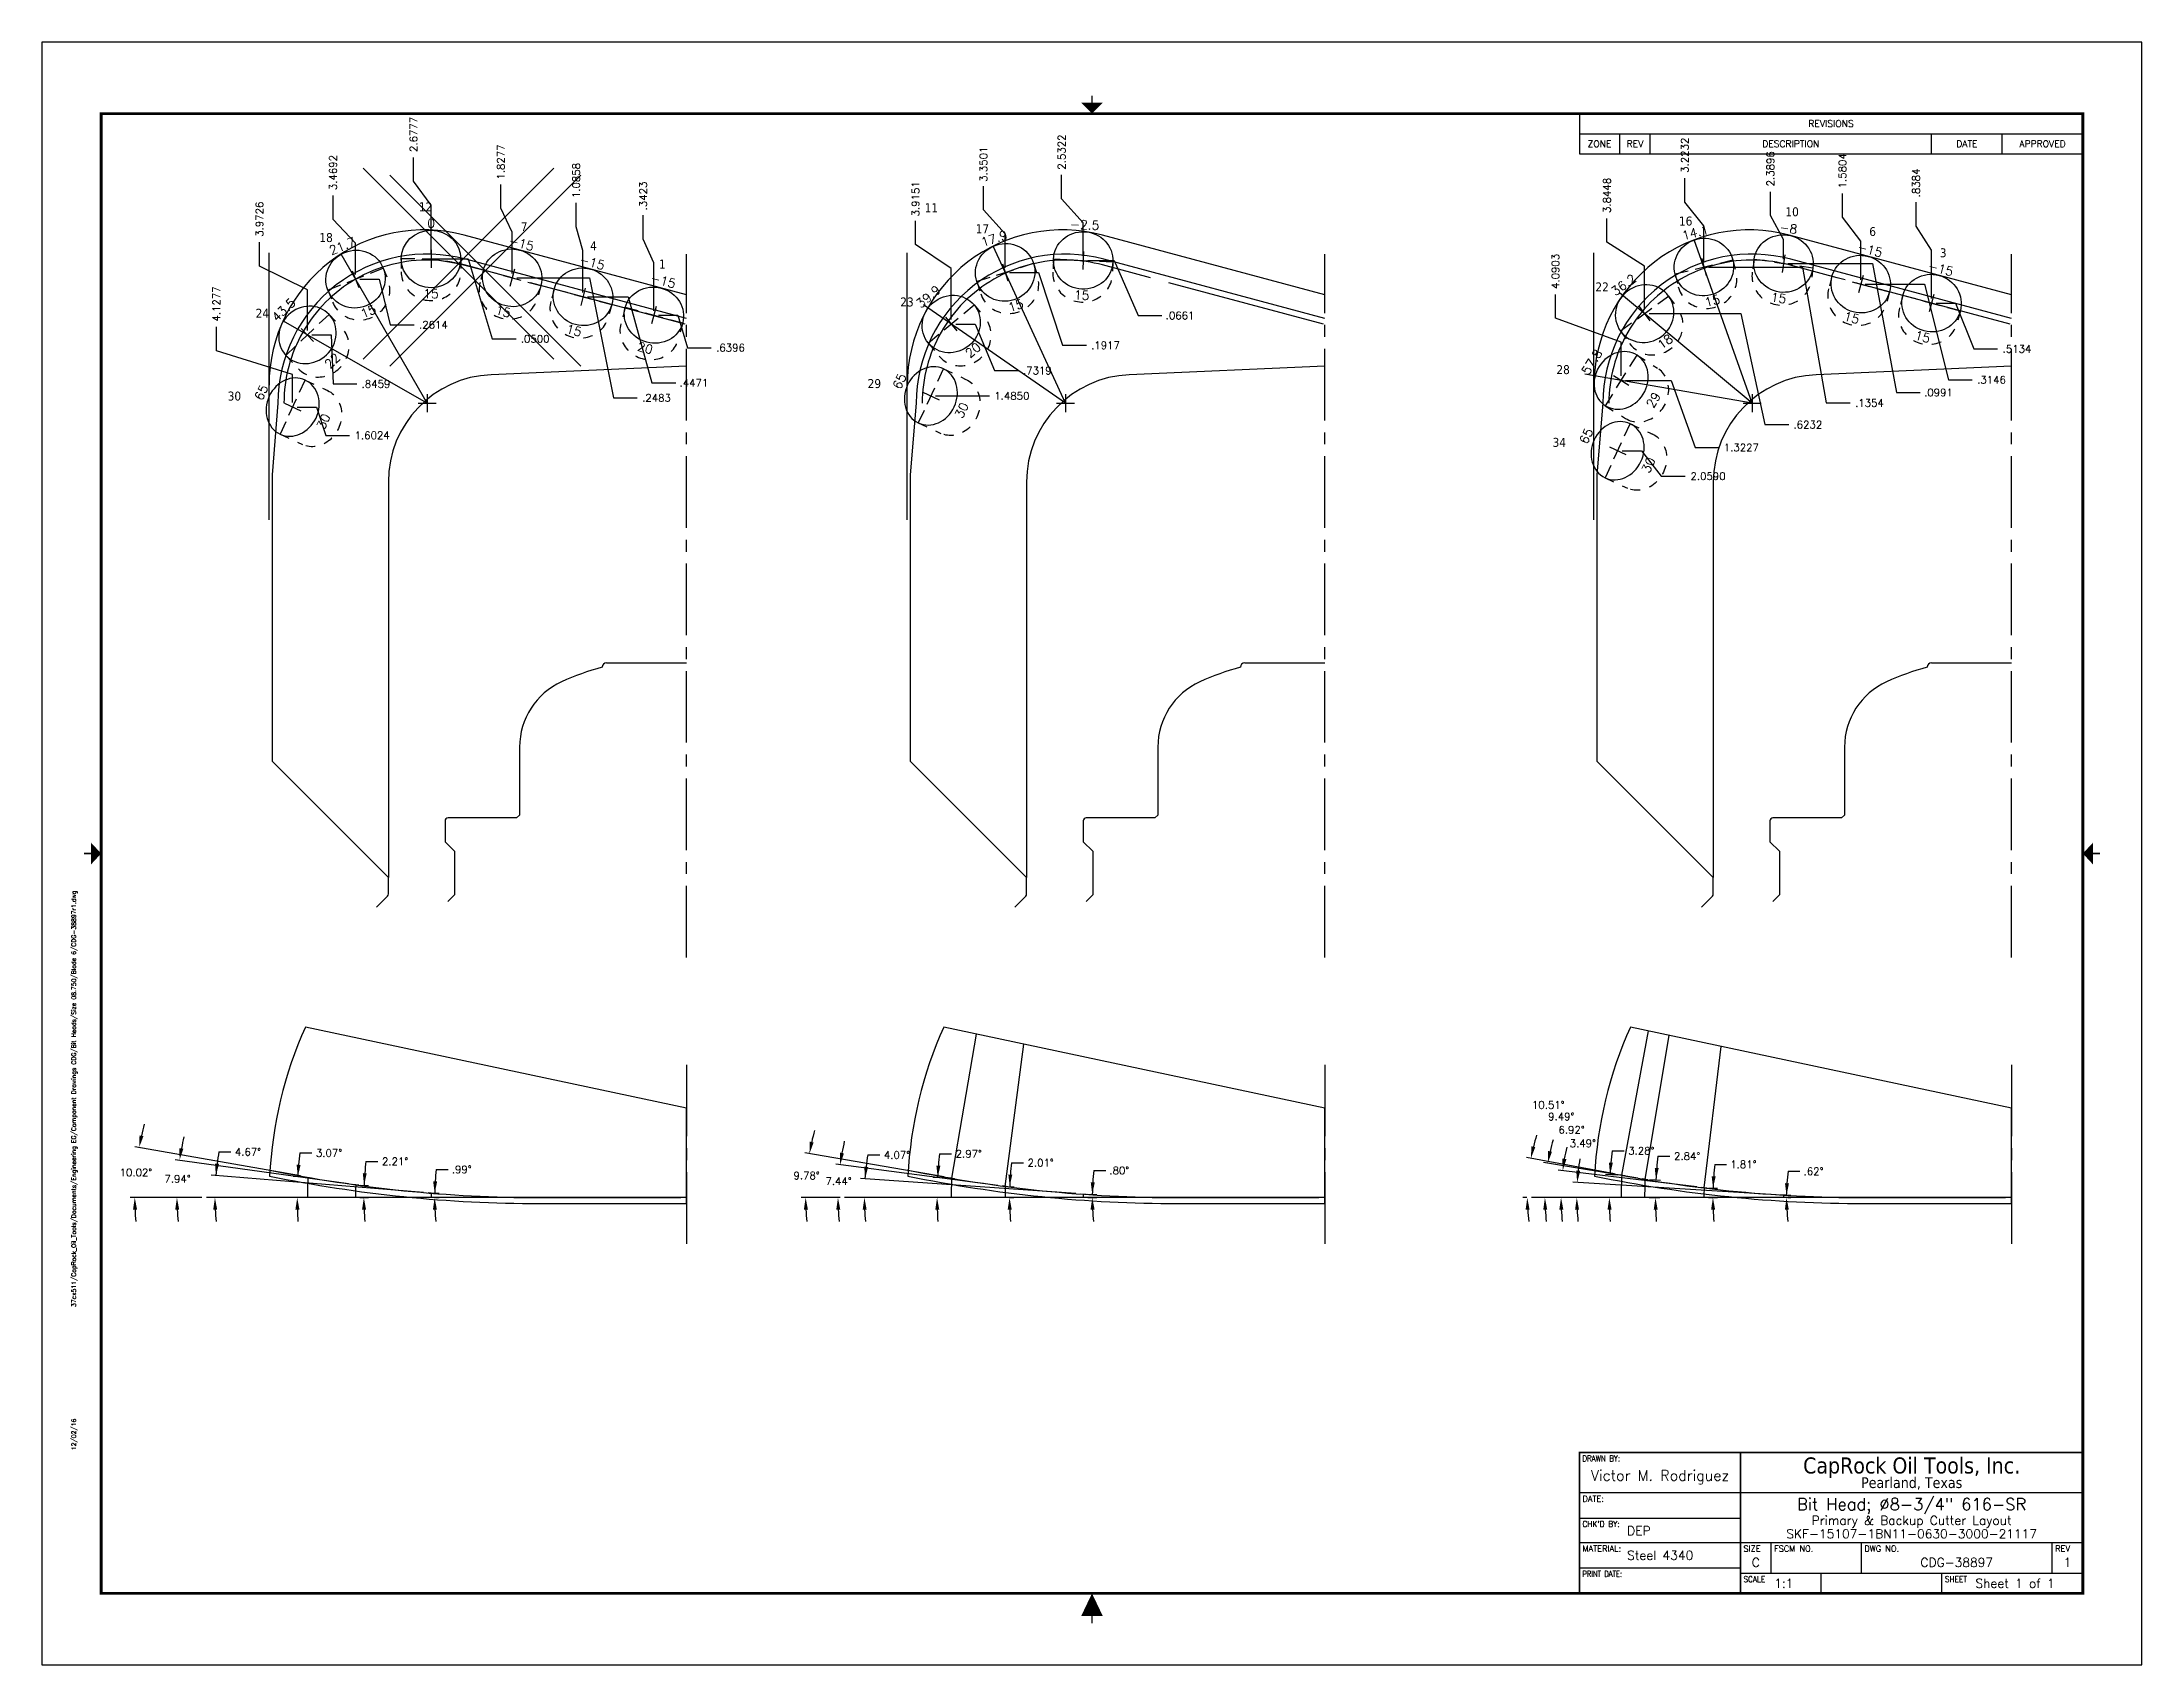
# Model space of a CAD drawing. Extents: x 25.7 to 75.8, y 0 to 21.2.
# Drawn here: x 25.66 to 47.66, y 0 to 17 of the extents above; entities that cross this region are included whole.
import ezdxf
from ezdxf.enums import TextEntityAlignment as Align

# ---------------------------------------------------------------- set-up
doc = ezdxf.new("R2010")
doc.units = 0
doc.header["$MEASUREMENT"] = 0
doc.header["$PDMODE"] = 3
doc.linetypes.add('CENTER2', pattern=[1.125, 0.75, -0.125, 0.125, -0.125])
doc.linetypes.add('HIDDEN2', pattern=[0.1875, 0.125, -0.0625])
doc.layers.get('0').update_dxf_attribs({"linetype": 'CONTINUOUS'})
for name, color, linetype, true_color in [('Blade_1', 30, 'CONTINUOUS', 0xff7f00), ('Blade_2', 7, 'CONTINUOUS', 0xcccc00), ('Blade_3', 7, 'CONTINUOUS', 0x00cc00)]:
    doc.layers.add(name, color=color, linetype=linetype, true_color=true_color)
for name, color, linetype in [('CLine', 5, 'CENTER2'), ('Text', 3, 'CONTINUOUS'), ('Title Block', 7, 'CONTINUOUS')]:
    doc.layers.add(name, color=color, linetype=linetype)
doc.styles.add('Block', font='tahoma.ttf')
doc.styles.add('RomanS', font='romans')
doc.dimstyles.get("Standard").update_dxf_attribs({"dimtxt": 0.078125, "dimasz": 0.125, "dimexe": 0.046875, "dimexo": 0.046875, "dimgap": 0.046875, "dimtad": 0, "dimtih": 1, "dimtoh": 1, "dimdec": 4, "dimzin": 4, "dimdsep": 46, "dimtxsty": 'RomanS', "dimcen": 0.09375, "dimclre": 9, "dimazin": 1, "dimtfac": 1, "dimtdec": 4, "dimtofl": 0, "dimtmove": 0, "dimatfit": 1, "dimfxl": 1, "dimtolj": 1, "dimtzin": 0, "dimarcsym": 0})

msp = doc.modelspace()

# ---------------------------------------------------------------- texts
at = {"layer": 'Blade_1', "style": 'Block'}
for s, p in [('12', (29.60302, 15.22689)), ('18', (28.56116, 14.90477)), ('7', (30.67148, 15.01913)), ('4', (31.39759, 14.81866)), ('1', (32.11917, 14.62692)), ('24', (27.89349, 14.1118)), ('30', (27.60066, 13.24466))]:
    msp.add_text(s, height=0.09375, dxfattribs=at).set_placement(p)
at = {"layer": 'Blade_2', "linetype": 'ByBlock', "style": 'Block'}
for s, p in [('11', (34.90235, 15.21713)), ('17', (35.43681, 14.99718)), ('23', (34.64657, 14.23008))]:
    msp.add_text(s, height=0.09375, dxfattribs=at).set_placement(p)
at = {"layer": 'Blade_2', "style": 'Block'}
msp.add_text('29', height=0.09375, dxfattribs=at).set_placement((34.305, 13.37566))
at = {"layer": 'Blade_3', "style": 'Block'}
for s, p in [('10', (43.91924, 15.17479)), ('6', (44.79789, 14.9683)), ('3', (45.537, 14.74536)), ('34', (41.48034, 12.75956))]:
    msp.add_text(s, height=0.09375, dxfattribs=at).set_placement(p)
at = {"layer": 'Blade_3', "linetype": 'ByBlock', "style": 'Block'}
for s, p in [('16', (42.80371, 15.07778)), ('22', (41.9287, 14.38769)), ('28', (41.52008, 13.52145))]:
    msp.add_text(s, height=0.09375, dxfattribs=at).set_placement(p)

# ---------------------------------------------------------------- blocks, each defined once
blk = doc.blocks.new('COT_cblock')
at = {"layer": 'Title Block'}
for p, q in [((16.107, 16.25), (16.107, 15.828)), ((16.107, 16.039), (21.38, 16.039)), ((16.528, 15.828), (16.528, 16.039)), ((16.849, 15.828), (16.849, 16.039)), ((19.794, 15.828), (19.794, 16.039)), ((20.536, 15.828), (20.536, 16.039)), ((16.107, 15.828), (21.38, 15.828)), ((17.794, 1.805), (16.107, 1.805)), ((16.107, 1.539), (17.794, 1.539)), ((16.107, 1.282), (21.38, 1.282)), ((18.115, 0.961), (18.115, 1.282)), ((19.06, 0.961), (19.06, 1.282)), ((21.059, 0.961), (21.059, 1.282)), ((16.107, 1.016), (17.794, 1.016)), ((17.794, 0.961), (21.38, 0.961)), ((18.638, 0.75), (18.638, 0.961)), ((19.903, 0.75), (19.903, 0.961))]:
    blk.add_line(p, q, dxfattribs=at)
at = {"layer": 'Title Block', "color": 8}
blk.add_lwpolyline([(0, 0), (22, 0), (22, 17), (0, 17)], close=True, dxfattribs=at)
at = {"layer": 'Title Block'}
for points, const_width in [([(11, 16.438), (11, 16.363)], 0.015), ([(0.44, 8.5), (0.515, 8.5)], 0.015), ([(21.56, 8.5), (21.485, 8.5)], 0.015), ([(16.107, 0.75), (16.107, 2.227), (21.38, 2.227)], 0.0169), ([(17.794, 0.75), (17.794, 2.227)], 0.0169), ([(17.794, 1.805), (21.38, 1.805)], 0.0169), ([(11, 0.438), (11, 0.513)], 0.015)]:
    blk.add_lwpolyline(points, dxfattribs=dict(at, const_width=const_width))
at = {"layer": 'Title Block', "const_width": 0.03}
blk.add_lwpolyline([(21.38, 16.25), (0.62, 16.25), (0.62, 0.75), (21.38, 0.75)], close=True, dxfattribs=at)
at = {"layer": 'Title Block'}
for points in [[(10.887, 16.363), (11.113, 16.363), (11, 16.25)], [(0.515, 8.387), (0.515, 8.612), (0.62, 8.5)], [(21.485, 8.387), (21.485, 8.612), (21.38, 8.5)], [(10.887, 0.513), (11.113, 0.513), (11, 0.75)]]:
    blk.add_solid(points, dxfattribs=at)
for s, height, style, p in [('REVISIONS', 0.0703, 'RomanS', (18.743, 16.145)), ('ZONE', 0.0703, 'RomanS', (16.317, 15.934)), ('REV', 0.0703, 'RomanS', (16.689, 15.934)), ('DESCRIPTION', 0.07031, 'RomanS', (18.321, 15.934)), ('DATE', 0.0703, 'RomanS', (20.165, 15.934)), ('APPROVED', 0.0703, 'RomanS', (20.958, 15.934)), ('CapRock Oil Tools, Inc.', 0.16875, 'Block', (19.587, 2.09)), ('Pearland, Texas', 0.1125, 'Block', (19.587, 1.91))]:
    blk.add_text(s, height=height, dxfattribs=dict(at, style=style)).set_placement(p, align=Align.MIDDLE_CENTER)
at = {"layer": 'Title Block', "style": 'RomanS'}
for s, width, p in [('DRAWN BY:', 0.86, (16.138, 2.195)), ("CHK'D BY:", 0.91, (16.138, 1.508)), ('PRINT DATE:', 0.78, (16.138, 0.985)), ('SCALE', 0.9, (17.825, 0.93)), ('SHEET', 0.9, (19.935, 0.93))]:
    blk.add_text(s, height=0.0625, dxfattribs=dict(at, width=width)).set_placement(p, align=Align.TOP_LEFT)
for s, p in [('DATE:', (16.138, 1.773)), ('MATERIAL:', (16.138, 1.25)), ('SIZE', (17.825, 1.25)), ('FSCM NO.', (18.146, 1.25)), ('DWG NO.', (19.091, 1.25)), ('REV', (21.091, 1.25))]:
    blk.add_text(s, height=0.0625, dxfattribs=at).set_placement(p, align=Align.TOP_LEFT)
at = {"layer": 'Title Block', "color": 3, "style": 'RomanS'}
blk.add_text('C', height=0.094, dxfattribs=at).set_placement((17.954, 1.121), align=Align.TOP_CENTER)
at = {"layer": 'Title Block', "color": 1, "style": 'RomanS', "flags": 8}
for tag, p in [('FNAME', (0.37, 3.75)), ('REVDATE', (0.37, 2.25)), ('USER', (0.37, 0.75))]:
    blk.add_attdef(tag, text='', height=0.047, rotation=90, dxfattribs=at).set_placement(p, align=Align.BOTTOM_LEFT)
at = {"layer": 'Title Block', "color": 3, "style": 'RomanS', "flags": 8}
for tag, height, p in [('DRAWN', 0.11, (16.95, 1.984)), ('TITL1', 0.125, (19.587, 1.684)), ('TITL2', 0.094, (19.587, 1.514)), ('TITL3', 0.094, (19.587, 1.374))]:
    blk.add_attdef(tag, text='', height=height, dxfattribs=at).set_placement(p, align=Align.MIDDLE_CENTER)
for tag, p in [('DDATE', (16.606, 1.672)), ('CHECK', (16.606, 1.406)), ('MATRL', (16.606, 1.149)), ('PDATE', (16.606, 0.883)), ('SCALE', (18.146, 0.855)), ('SHEET', (20.255, 0.855))]:
    blk.add_attdef(tag, text='', height=0.094, dxfattribs=at).set_placement(p, align=Align.MIDDLE_LEFT)
for tag, p in [('FSCM#', (18.587, 1.121)), ('DWG#', (20.06, 1.121)), ('REV#', (21.22, 1.121))]:
    blk.add_attdef(tag, text='', height=0.094, dxfattribs=at).set_placement(p, align=Align.TOP_CENTER)
blk = doc.blocks.new('CMark')
at = {"layer": 'CLine'}
for p, q in [((-0.094, 0), (0.094, 0)), ((0, 0.094), (0, -0.094))]:
    blk.add_line(p, q, dxfattribs=at)
blk = doc.blocks.new('1613@20')
for p, q in [((-0.17, 0), (-0.312, 0)), ((0.171, 0), (0.312, 0))]:
    blk.add_line(p, q)
at = {"color": 8, "linetype": 'HIDDEN2', "ltscale": 0.5}
blk.add_line((-0.312, 0), (-0.312, -0.178), dxfattribs=at)
at = {"color": 8, "linetype": 'HIDDEN2', "ltscale": 0.5, "flags": 128}
blk.add_lwpolyline([(0.312, 0), (0.312, -0.178)], dxfattribs=at)
blk.add_ellipse((0, 0), major_axis=(-0.312, 0), ratio=0.939693, start_param=-3.141592653589793, end_param=3.141592653589793)
at = {"color": 8, "linetype": 'HIDDEN2', "ltscale": 0.5}
blk.add_ellipse((0, -0.178), major_axis=(-0.312, 0), ratio=0.939693, start_param=0, end_param=3.141593, dxfattribs=at)
blk.add_blockref('CMark', (0, 0))
at = {"style": 'RomanS'}
blk.add_text('20', height=0.094, dxfattribs=at).set_placement((0, -0.356), align=Align.MIDDLE_CENTER)
blk.add_attdef('ANG', text='', height=0.094, dxfattribs=at).set_placement((0, 0.298), align=Align.BOTTOM_CENTER)
blk = doc.blocks.new('1613@15')
for p, q in [((-0.17, 0), (-0.312, 0)), ((0.171, 0), (0.312, 0))]:
    blk.add_line(p, q)
at = {"color": 8, "linetype": 'HIDDEN2', "ltscale": 0.5}
blk.add_line((-0.312, 0), (-0.312, -0.135), dxfattribs=at)
at = {"color": 8, "linetype": 'HIDDEN2', "ltscale": 0.5, "flags": 128}
blk.add_lwpolyline([(0.312, 0), (0.312, -0.135)], dxfattribs=at)
blk.add_ellipse((0, 0), major_axis=(-0.312, 0), ratio=0.965926, start_param=-3.141592653589793, end_param=3.141592653589793)
at = {"color": 8, "linetype": 'HIDDEN2', "ltscale": 0.5}
blk.add_ellipse((0, -0.135), major_axis=(-0.312, 0), ratio=0.965926, start_param=0, end_param=3.141593, dxfattribs=at)
blk.add_blockref('CMark', (0, 0))
at = {"style": 'RomanS'}
blk.add_text('15', height=0.094, dxfattribs=at).set_placement((0, -0.364), align=Align.MIDDLE_CENTER)
blk.add_attdef('ANG', text='', height=0.094, dxfattribs=at).set_placement((0, 0.298), align=Align.BOTTOM_CENTER)
blk = doc.blocks.new('*D392')
at = {"layer": 'Blade_1', "color": 9, "lineweight": -2, "transparency": 16777216}
for p, q in [((32.113, 14.139), (32.316, 14.139)), ((32.316, 14.139), (32.417, 13.798)), ((32.417, 13.798), (32.667, 13.798))]:
    blk.add_line(p, q, dxfattribs=at)
at = {"layer": 'Blade_1', "color": 0, "transparency": 16777216, "insert": (32.868, 13.798), "char_height": 0.0781, "attachment_point": 5, "style": 'RomanS'}
blk.add_mtext('\\A1;.6396', dxfattribs=at)
blk = doc.blocks.new('*D393')
at = {"layer": 'Blade_1', "color": 9, "lineweight": -2, "transparency": 16777216}
for p, q in [((31.37, 14.331), (31.795, 14.331)), ((31.795, 14.331), (32.045, 13.429)), ((32.045, 13.429), (32.295, 13.429))]:
    blk.add_line(p, q, dxfattribs=at)
at = {"layer": 'Blade_1', "color": 0, "transparency": 16777216, "insert": (32.485, 13.429), "char_height": 0.0781, "attachment_point": 5, "style": 'RomanS'}
blk.add_mtext('\\A1;.4471', dxfattribs=at)
blk = doc.blocks.new('*D394')
at = {"layer": 'Blade_1', "color": 9, "lineweight": -2, "transparency": 16777216}
for p, q in [((30.628, 14.53), (31.391, 14.53)), ((31.391, 14.53), (31.641, 13.272)), ((31.641, 13.272), (31.891, 13.272))]:
    blk.add_line(p, q, dxfattribs=at)
at = {"layer": 'Blade_1', "color": 0, "transparency": 16777216, "insert": (32.093, 13.272), "char_height": 0.0781, "attachment_point": 5, "style": 'RomanS'}
blk.add_mtext('\\A1;.2483', dxfattribs=at)
blk = doc.blocks.new('*D395')
at = {"layer": 'Blade_1', "color": 9, "lineweight": -2, "transparency": 16777216}
for p, q in [((31.953, 14.936), (31.953, 15.186)), ((32.066, 14.686), (31.953, 14.936)), ((32.066, 14.185), (32.066, 14.686))]:
    blk.add_line(p, q, dxfattribs=at)
at = {"layer": 'Blade_1', "color": 0, "transparency": 16777216, "insert": (31.953, 15.387), "char_height": 0.0781, "attachment_point": 5, "rotation": 90, "style": 'RomanS'}
blk.add_mtext('\\A1;.3423', dxfattribs=at)
blk = doc.blocks.new('*D398')
at = {"layer": 'Blade_1', "color": 9, "lineweight": -2, "transparency": 16777216}
for p, q in [((29.546, 15.542), (29.546, 15.792)), ((29.731, 15.292), (29.546, 15.542)), ((29.731, 14.775), (29.731, 15.292))]:
    blk.add_line(p, q, dxfattribs=at)
at = {"layer": 'Blade_1', "color": 0, "transparency": 16777216, "insert": (29.546, 16.032), "char_height": 0.0781, "attachment_point": 5, "rotation": 90, "style": 'RomanS'}
blk.add_mtext('\\A1;2.6777', dxfattribs=at)
blk = doc.blocks.new('*D399')
at = {"layer": 'Blade_1', "color": 9, "lineweight": -2, "transparency": 16777216}
for p, q in [((29.778, 14.728), (30.121, 14.728)), ((30.121, 14.728), (30.371, 13.89)), ((30.371, 13.89), (30.621, 13.89))]:
    blk.add_line(p, q, dxfattribs=at)
at = {"layer": 'Blade_1', "color": 0, "transparency": 16777216, "insert": (30.822, 13.89), "char_height": 0.0781, "attachment_point": 5, "style": 'RomanS'}
blk.add_mtext('\\A1;.0500', dxfattribs=at)
blk = doc.blocks.new('*D400')
at = {"layer": 'Blade_1', "color": 0, "linetype": 'ByBlock', "lineweight": -2, "transparency": 16777216}
blk.add_line((27.507, 5.374), (27.632, 5.374), dxfattribs=at)
at = {"layer": 'Blade_1', "color": 9, "linetype": 'ByBlock', "lineweight": -2, "transparency": 16777216}
blk.add_line((29.653, 4.948), (27.429, 5.13), dxfattribs=at)
at = {"layer": 'Blade_1', "color": 0, "linetype": 'ByBlock', "lineweight": -2, "transparency": 16777216}
for start, end in [(170.2672, 175.3282), (170.2685, 172.7984), (182.5299, 185.0598)]:
    blk.add_arc((30.298, 4.896), 2.831, start, end, dxfattribs=at)
at = {"layer": 'Blade_1', "color": 0, "linetype": 'ByBlock', "transparency": 16777216}
for points in [[(27.51, 5.249), (27.468, 5.253), (27.476, 5.126)], [(27.449, 4.77), (27.49, 4.771), (27.467, 4.896)]]:
    blk.add_solid(points, dxfattribs=at)
at = {"layer": 'Blade_1', "color": 0, "linetype": 'ByBlock', "transparency": 16777216, "insert": (27.813, 5.374), "char_height": 0.0781, "attachment_point": 5, "style": 'RomanS'}
blk.add_mtext('\\A1;4.67°', dxfattribs=at)
blk = doc.blocks.new('*D401')
at = {"layer": 'Blade_1', "color": 0, "linetype": 'ByBlock', "lineweight": -2, "transparency": 16777216}
blk.add_line((29.785, 5.191), (29.91, 5.191), dxfattribs=at)
at = {"layer": 'Blade_1', "color": 9, "linetype": 'ByBlock', "lineweight": -2, "transparency": 16777216}
for p, q in [((29.778, 4.941), (29.816, 4.941)), ((29.778, 4.896), (29.815, 4.896))]:
    blk.add_line(p, q, dxfattribs=at)
at = {"layer": 'Blade_1', "color": 0, "linetype": 'ByBlock', "lineweight": -2, "transparency": 16777216}
for start, end in [(173.5815, 179.0091), (173.5831, 176.2961), (182.713, 185.4261)]:
    blk.add_arc((32.409, 4.896), 2.64, start, end, dxfattribs=at)
at = {"layer": 'Blade_1', "color": 0, "linetype": 'ByBlock', "transparency": 16777216}
for points in [[(29.795, 5.065), (29.753, 5.067), (29.769, 4.941)], [(29.751, 4.77), (29.792, 4.771), (29.768, 4.896)]]:
    blk.add_solid(points, dxfattribs=at)
at = {"layer": 'Blade_1', "color": 0, "linetype": 'ByBlock', "transparency": 16777216, "insert": (30.052, 5.191), "char_height": 0.0781, "attachment_point": 5, "style": 'RomanS'}
blk.add_mtext('\\A1;.99°', dxfattribs=at)
blk = doc.blocks.new('*D402')
at = {"layer": 'Blade_1', "color": 9, "lineweight": -2, "transparency": 16777216}
for p, q in [((28.704, 15.142), (28.704, 15.392)), ((28.939, 14.892), (28.704, 15.142)), ((28.939, 14.564), (28.939, 14.892))]:
    blk.add_line(p, q, dxfattribs=at)
at = {"layer": 'Blade_1', "color": 0, "transparency": 16777216, "insert": (28.704, 15.632), "char_height": 0.0781, "attachment_point": 5, "rotation": 90, "style": 'RomanS'}
blk.add_mtext('\\A1;3.4692', dxfattribs=at)
blk = doc.blocks.new('*D403')
at = {"layer": 'Blade_1', "color": 9, "lineweight": -2, "transparency": 16777216}
for p, q in [((28.986, 14.517), (29.189, 14.517)), ((29.189, 14.517), (29.303, 14.038)), ((29.303, 14.038), (29.553, 14.038))]:
    blk.add_line(p, q, dxfattribs=at)
at = {"layer": 'Blade_1', "color": 0, "transparency": 16777216, "insert": (29.756, 14.038), "char_height": 0.0781, "attachment_point": 5, "style": 'RomanS'}
blk.add_mtext('\\A1;.2614', dxfattribs=at)
blk = doc.blocks.new('*D404')
at = {"layer": 'Blade_1', "color": 0, "linetype": 'ByBlock', "lineweight": -2, "transparency": 16777216}
blk.add_line((29.048, 5.275), (29.173, 5.275), dxfattribs=at)
at = {"layer": 'Blade_1', "color": 9, "linetype": 'ByBlock', "lineweight": -2, "transparency": 16777216}
for p, q in [((28.986, 4.896), (29.074, 4.896)), ((28.989, 5.027), (29.076, 5.024))]:
    blk.add_line(p, q, dxfattribs=at)
at = {"layer": 'Blade_1', "color": 0, "linetype": 'ByBlock', "lineweight": -2, "transparency": 16777216}
for start, end in [(173.5576, 177.7944), (173.5583, 175.6763), (182.118, 184.2361)]:
    blk.add_arc((32.409, 4.896), 3.382, start, end, dxfattribs=at)
at = {"layer": 'Blade_1', "color": 0, "linetype": 'ByBlock', "transparency": 16777216}
for points in [[(29.057, 5.15), (29.016, 5.152), (29.029, 5.026)], [(29.008, 4.77), (29.05, 4.771), (29.027, 4.896)]]:
    blk.add_solid(points, dxfattribs=at)
at = {"layer": 'Blade_1', "color": 0, "linetype": 'ByBlock', "transparency": 16777216, "insert": (29.354, 5.275), "char_height": 0.0781, "attachment_point": 5, "style": 'RomanS'}
blk.add_mtext('\\A1;2.21°', dxfattribs=at)
blk = doc.blocks.new('*D405')
at = {"layer": 'Blade_1', "color": 9, "linetype": 'ByBlock', "lineweight": -2, "transparency": 16777216}
for p, q in [((28.865, 5.04), (27.049, 5.293)), ((27.33, 4.896), (27.022, 4.896))]:
    blk.add_line(p, q, dxfattribs=at)
at = {"layer": 'Blade_1', "color": 0, "linetype": 'ByBlock', "lineweight": -2, "transparency": 16777216}
for start, end in [(167.0026, 169.5328), (182.5302, 185.0603)]:
    blk.add_arc((29.9, 4.896), 2.831, start, end, dxfattribs=at)
at = {"layer": 'Blade_1', "color": 0, "linetype": 'ByBlock', "transparency": 16777216}
for points in [[(27.136, 5.407), (27.095, 5.413), (27.096, 5.287)], [(27.051, 4.77), (27.092, 4.771), (27.069, 4.896)]]:
    blk.add_solid(points, dxfattribs=at)
at = {"layer": 'Blade_1', "color": 0, "linetype": 'ByBlock', "transparency": 16777216, "insert": (27.075, 5.092), "char_height": 0.0781, "attachment_point": 5, "style": 'RomanS'}
blk.add_mtext('\\A1;7.94°', dxfattribs=at)
blk = doc.blocks.new('1613@22')
for p, q in [((-0.17, 0), (-0.313, 0)), ((0.171, 0), (0.312, 0))]:
    blk.add_line(p, q)
at = {"color": 8, "linetype": 'HIDDEN2', "ltscale": 0.5}
blk.add_line((-0.313, 0), (-0.313, -0.195), dxfattribs=at)
at = {"color": 8, "linetype": 'HIDDEN2', "ltscale": 0.5, "flags": 128}
blk.add_lwpolyline([(0.312, 0), (0.312, -0.195)], dxfattribs=at)
blk.add_ellipse((0, 0), major_axis=(-0.312, 0), ratio=0.927168, start_param=3.141593, end_param=9.424778)
at = {"color": 8, "linetype": 'HIDDEN2', "ltscale": 0.5}
blk.add_ellipse((0, -0.195), major_axis=(-0.312, 0), ratio=0.927168, start_param=0, end_param=3.141593, dxfattribs=at)
blk.add_blockref('CMark', (0, 0))
at = {"style": 'RomanS'}
blk.add_text('22', height=0.094, dxfattribs=at).set_placement((0.003, -0.376), align=Align.MIDDLE_CENTER)
blk.add_attdef('ANG', text='', height=0.094, dxfattribs=at).set_placement((0, 0.287), align=Align.BOTTOM_CENTER)
blk = doc.blocks.new('*D406')
at = {"layer": 'Blade_1', "color": 9, "lineweight": -2, "transparency": 16777216}
for p, q in [((27.933, 14.653), (27.933, 14.903)), ((28.436, 14.403), (27.933, 14.653)), ((28.436, 13.979), (28.436, 14.403))]:
    blk.add_line(p, q, dxfattribs=at)
at = {"layer": 'Blade_1', "color": 0, "transparency": 16777216, "insert": (27.933, 15.144), "char_height": 0.0781, "attachment_point": 5, "rotation": 90, "style": 'RomanS'}
blk.add_mtext('\\A1;3.9726', dxfattribs=at)
blk = doc.blocks.new('*D407')
at = {"layer": 'Blade_1', "color": 9, "lineweight": -2, "transparency": 16777216}
for p, q in [((28.483, 13.932), (28.686, 13.932)), ((28.686, 13.932), (28.705, 13.418)), ((28.705, 13.418), (28.955, 13.418))]:
    blk.add_line(p, q, dxfattribs=at)
at = {"layer": 'Blade_1', "color": 0, "transparency": 16777216, "insert": (29.154, 13.418), "char_height": 0.0781, "attachment_point": 5, "style": 'RomanS'}
blk.add_mtext('\\A1;.8459', dxfattribs=at)
blk = doc.blocks.new('*D408')
at = {"layer": 'Blade_1', "color": 9, "linetype": 'ByBlock', "lineweight": -2, "transparency": 16777216}
for p, q in [((28.365, 5.122), (26.627, 5.429)), ((27.33, 4.896), (26.58, 4.896))]:
    blk.add_line(p, q, dxfattribs=at)
at = {"layer": 'Blade_1', "color": 0, "linetype": 'ByBlock', "lineweight": -2, "transparency": 16777216}
for start, end in [(165.2335, 167.6072), (182.3736, 184.7473)]:
    blk.add_arc((29.645, 4.896), 3.018, start, end, dxfattribs=at)
at = {"layer": 'Blade_1', "color": 0, "linetype": 'ByBlock', "transparency": 16777216}
for points in [[(26.718, 5.539), (26.677, 5.547), (26.673, 5.421)], [(26.609, 4.77), (26.651, 4.771), (26.627, 4.896)]]:
    blk.add_solid(points, dxfattribs=at)
at = {"layer": 'Blade_1', "color": 0, "linetype": 'ByBlock', "transparency": 16777216, "insert": (26.639, 5.159), "char_height": 0.0781, "attachment_point": 5, "style": 'RomanS'}
blk.add_mtext('\\A1;10.02°', dxfattribs=at)
blk = doc.blocks.new('*D409')
at = {"layer": 'Blade_1', "color": 0, "linetype": 'ByBlock', "lineweight": -2, "transparency": 16777216}
blk.add_line((28.356, 5.363), (28.481, 5.363), dxfattribs=at)
at = {"layer": 'Blade_1', "color": 9, "linetype": 'ByBlock', "lineweight": -2, "transparency": 16777216}
for p, q in [((28.395, 5.111), (28.288, 5.117)), ((28.389, 4.896), (28.282, 4.896))]:
    blk.add_line(p, q, dxfattribs=at)
at = {"layer": 'Blade_1', "color": 0, "linetype": 'ByBlock', "lineweight": -2, "transparency": 16777216}
for start, end in [(173.4213, 176.9329), (173.4217, 175.1773), (181.7556, 183.5112)]:
    blk.add_arc((32.409, 4.896), 4.08, start, end, dxfattribs=at)
at = {"layer": 'Blade_1', "color": 0, "linetype": 'ByBlock', "transparency": 16777216}
for points in [[(28.364, 5.237), (28.323, 5.24), (28.335, 5.114)], [(28.31, 4.77), (28.352, 4.771), (28.329, 4.896)]]:
    blk.add_solid(points, dxfattribs=at)
at = {"layer": 'Blade_1', "color": 0, "linetype": 'ByBlock', "transparency": 16777216, "insert": (28.662, 5.363), "char_height": 0.0781, "attachment_point": 5, "style": 'RomanS'}
blk.add_mtext('\\A1;3.07°', dxfattribs=at)
blk = doc.blocks.new('1613@30')
for p, q in [((-0.17, 0), (-0.312, 0)), ((0.171, 0), (0.312, 0))]:
    blk.add_line(p, q)
at = {"color": 8, "linetype": 'HIDDEN2', "ltscale": 0.5}
blk.add_line((-0.312, 0), (-0.312, -0.26), dxfattribs=at)
at = {"color": 8, "linetype": 'HIDDEN2', "ltscale": 0.5, "flags": 128}
blk.add_lwpolyline([(0.312, 0), (0.312, -0.26)], dxfattribs=at)
at = {"extrusion": (0, 0, -1)}
blk.add_ellipse((0, 0), major_axis=(-0.312, 0), ratio=0.866025, start_param=-3.141592653589793, end_param=3.141592653589793, dxfattribs=at)
at = {"color": 8, "linetype": 'HIDDEN2', "ltscale": 0.5, "extrusion": (0, 0, -1)}
blk.add_ellipse((0, -0.26), major_axis=(-0.312, 0), ratio=0.866025, start_param=3.068877, end_param=6.355901, dxfattribs=at)
blk.add_blockref('CMark', (0, 0))
at = {"style": 'RomanS'}
blk.add_text('30', height=0.094, dxfattribs=at).set_placement((0, -0.356), align=Align.MIDDLE_CENTER)
blk.add_attdef('ANG', text='', height=0.094, dxfattribs=at).set_placement((0, 0.287), align=Align.BOTTOM_CENTER)
blk = doc.blocks.new('*D410')
at = {"layer": 'Blade_1', "color": 9, "lineweight": -2, "transparency": 16777216}
for p, q in [((28.328, 13.176), (28.531, 13.176)), ((28.531, 13.176), (28.627, 12.88)), ((28.627, 12.88), (28.877, 12.88))]:
    blk.add_line(p, q, dxfattribs=at)
at = {"layer": 'Blade_1', "color": 0, "transparency": 16777216, "insert": (29.114, 12.88), "char_height": 0.0781, "attachment_point": 5, "style": 'RomanS'}
blk.add_mtext('\\A1;1.6024', dxfattribs=at)
blk = doc.blocks.new('*D411')
at = {"layer": 'Blade_1', "color": 9, "lineweight": -2, "transparency": 16777216}
for p, q in [((27.482, 13.766), (27.482, 14.016)), ((28.281, 13.516), (27.482, 13.766)), ((28.281, 13.223), (28.281, 13.516))]:
    blk.add_line(p, q, dxfattribs=at)
at = {"layer": 'Blade_1', "color": 0, "transparency": 16777216, "insert": (27.482, 14.256), "char_height": 0.0781, "attachment_point": 5, "rotation": 90, "style": 'RomanS'}
blk.add_mtext('\\A1;4.1277', dxfattribs=at)
blk = doc.blocks.new('*D412')
at = {"layer": 'Blade_2', "color": 9, "linetype": 'ByBlock', "lineweight": -2, "transparency": 16777216}
for p, q in [((36.337, 15.357), (36.337, 15.607)), ((36.563, 15.107), (36.337, 15.357)), ((36.563, 14.759), (36.563, 15.107))]:
    blk.add_line(p, q, dxfattribs=at)
at = {"layer": 'Blade_2', "color": 0, "linetype": 'ByBlock', "transparency": 16777216, "insert": (36.337, 15.847), "char_height": 0.0781, "attachment_point": 5, "rotation": 90, "style": 'RomanS'}
blk.add_mtext('\\A1;2.5322', dxfattribs=at)
blk = doc.blocks.new('*D413')
at = {"layer": 'Blade_2', "color": 9, "linetype": 'ByBlock', "lineweight": -2, "transparency": 16777216}
for p, q in [((35.518, 15.241), (35.518, 15.491)), ((35.745, 14.991), (35.518, 15.241)), ((35.745, 14.633), (35.745, 14.991))]:
    blk.add_line(p, q, dxfattribs=at)
at = {"layer": 'Blade_2', "color": 0, "linetype": 'ByBlock', "transparency": 16777216, "insert": (35.518, 15.72), "char_height": 0.0781, "attachment_point": 5, "rotation": 90, "style": 'RomanS'}
blk.add_mtext('\\A1;3.3501', dxfattribs=at)
blk = doc.blocks.new('*D414')
at = {"layer": 'Blade_2', "color": 9, "linetype": 'ByBlock', "lineweight": -2, "transparency": 16777216}
for p, q in [((34.807, 14.878), (34.807, 15.128)), ((35.18, 14.628), (34.807, 14.878)), ((35.18, 14.093), (35.18, 14.628))]:
    blk.add_line(p, q, dxfattribs=at)
at = {"layer": 'Blade_2', "color": 0, "linetype": 'ByBlock', "transparency": 16777216, "insert": (34.807, 15.357), "char_height": 0.0781, "attachment_point": 5, "rotation": 90, "style": 'RomanS'}
blk.add_mtext('\\A1;3.9151', dxfattribs=at)
blk = doc.blocks.new('*D415')
at = {"layer": 'Blade_2', "color": 9, "linetype": 'ByBlock', "lineweight": -2, "transparency": 16777216}
for p, q in [((36.61, 14.712), (36.888, 14.712)), ((36.888, 14.712), (37.138, 14.134)), ((37.138, 14.134), (37.388, 14.134))]:
    blk.add_line(p, q, dxfattribs=at)
at = {"layer": 'Blade_2', "color": 0, "linetype": 'ByBlock', "transparency": 16777216, "insert": (37.578, 14.134), "char_height": 0.0781, "attachment_point": 5, "style": 'RomanS'}
blk.add_mtext('\\A1;.0661', dxfattribs=at)
blk = doc.blocks.new('*D416')
at = {"layer": 'Blade_2', "color": 9, "linetype": 'ByBlock', "lineweight": -2, "transparency": 16777216}
for p, q in [((35.792, 14.586), (36.096, 14.586)), ((36.096, 14.586), (36.346, 13.823)), ((36.346, 13.823), (36.596, 13.823))]:
    blk.add_line(p, q, dxfattribs=at)
at = {"layer": 'Blade_2', "color": 0, "linetype": 'ByBlock', "transparency": 16777216, "insert": (36.797, 13.823), "char_height": 0.0781, "attachment_point": 5, "style": 'RomanS'}
blk.add_mtext('\\A1;.1917', dxfattribs=at)
blk = doc.blocks.new('*D417')
at = {"layer": 'Blade_2', "color": 9, "linetype": 'ByBlock', "lineweight": -2, "transparency": 16777216}
for p, q in [((35.227, 14.046), (35.43, 14.046)), ((35.43, 14.046), (35.633, 13.558)), ((35.633, 13.558), (35.883, 13.558))]:
    blk.add_line(p, q, dxfattribs=at)
at = {"layer": 'Blade_2', "color": 0, "linetype": 'ByBlock', "transparency": 16777216, "insert": (36.083, 13.558), "char_height": 0.0781, "attachment_point": 5, "style": 'RomanS'}
blk.add_mtext('\\A1;.7319', dxfattribs=at)
blk = doc.blocks.new('*D418')
at = {"layer": 'Blade_2', "color": 0, "linetype": 'ByBlock', "lineweight": -2, "transparency": 16777216}
blk.add_line((35.811, 5.261), (35.936, 5.261), dxfattribs=at)
at = {"layer": 'Blade_2', "color": 9, "linetype": 'ByBlock', "lineweight": -2, "transparency": 16777216}
for p, q in [((35.792, 4.896), (35.838, 4.896)), ((35.794, 5.012), (35.84, 5.01))]:
    blk.add_line(p, q, dxfattribs=at)
at = {"layer": 'Blade_2', "color": 0, "linetype": 'ByBlock', "lineweight": -2, "transparency": 16777216}
for start, end in [(173.6542, 177.9901), (173.655, 175.8226), (182.1676, 184.3351)]:
    blk.add_arc((39.095, 4.896), 3.304, start, end, dxfattribs=at)
at = {"layer": 'Blade_2', "color": 0, "linetype": 'ByBlock', "transparency": 16777216}
for points in [[(35.82, 5.135), (35.779, 5.138), (35.793, 5.012)], [(35.772, 4.77), (35.814, 4.771), (35.791, 4.896)]]:
    blk.add_solid(points, dxfattribs=at)
at = {"layer": 'Blade_2', "color": 0, "linetype": 'ByBlock', "transparency": 16777216, "insert": (36.117, 5.261), "char_height": 0.0781, "attachment_point": 5, "style": 'RomanS'}
blk.add_mtext('\\A1;2.01°', dxfattribs=at)
blk = doc.blocks.new('*D419')
at = {"layer": 'Blade_2', "color": 0, "linetype": 'ByBlock', "lineweight": -2, "transparency": 16777216}
blk.add_line((35.058, 5.355), (35.183, 5.355), dxfattribs=at)
at = {"layer": 'Blade_2', "color": 9, "linetype": 'ByBlock', "lineweight": -2, "transparency": 16777216}
for p, q in [((35.138, 5.101), (34.991, 5.108)), ((35.133, 4.896), (34.986, 4.896))]:
    blk.add_line(p, q, dxfattribs=at)
at = {"layer": 'Blade_2', "color": 0, "linetype": 'ByBlock', "lineweight": -2, "transparency": 16777216}
for start, end in [(173.5075, 177.0338), (173.508, 175.2709), (181.7629, 183.5259)]:
    blk.add_arc((39.095, 4.896), 4.063, start, end, dxfattribs=at)
at = {"layer": 'Blade_2', "color": 0, "linetype": 'ByBlock', "transparency": 16777216}
for points in [[(35.067, 5.229), (35.025, 5.232), (35.038, 5.106)], [(35.014, 4.77), (35.055, 4.771), (35.032, 4.896)]]:
    blk.add_solid(points, dxfattribs=at)
at = {"layer": 'Blade_2', "color": 0, "linetype": 'ByBlock', "transparency": 16777216, "insert": (35.364, 5.355), "char_height": 0.0781, "attachment_point": 5, "style": 'RomanS'}
blk.add_mtext('\\A1;2.97°', dxfattribs=at)
blk = doc.blocks.new('*D420')
at = {"layer": 'Blade_2', "color": 9, "linetype": 'ByBlock', "lineweight": -2, "transparency": 16777216}
for p, q in [((35.108, 5.112), (33.648, 5.363)), ((34.017, 4.896), (33.608, 4.896))]:
    blk.add_line(p, q, dxfattribs=at)
at = {"layer": 'Blade_2', "color": 0, "linetype": 'ByBlock', "lineweight": -2, "transparency": 16777216}
for start, end in [(164.9235, 167.5713), (182.6477, 185.2955)]:
    blk.add_arc((36.36, 4.896), 2.705, start, end, dxfattribs=at)
at = {"layer": 'Blade_2', "color": 0, "linetype": 'ByBlock', "transparency": 16777216}
for points in [[(33.739, 5.474), (33.698, 5.482), (33.695, 5.355)], [(33.637, 4.77), (33.679, 4.771), (33.655, 4.896)]]:
    blk.add_solid(points, dxfattribs=at)
at = {"layer": 'Blade_2', "color": 0, "linetype": 'ByBlock', "transparency": 16777216, "insert": (33.665, 5.126), "char_height": 0.0781, "attachment_point": 5, "style": 'RomanS'}
blk.add_mtext('\\A1;9.78°', dxfattribs=at)
blk = doc.blocks.new('*D421')
at = {"layer": 'Blade_2', "color": 9, "linetype": 'ByBlock', "lineweight": -2, "transparency": 16777216}
for p, q in [((35.67, 5.023), (33.97, 5.245)), ((34.017, 4.896), (33.947, 4.896))]:
    blk.add_line(p, q, dxfattribs=at)
at = {"layer": 'Blade_2', "color": 0, "linetype": 'ByBlock', "lineweight": -2, "transparency": 16777216}
for start, end in [(167.1534, 169.8543), (182.7009, 185.4018)]:
    blk.add_arc((36.646, 4.896), 2.652, start, end, dxfattribs=at)
at = {"layer": 'Blade_2', "color": 0, "linetype": 'ByBlock', "transparency": 16777216}
for points in [[(34.056, 5.36), (34.015, 5.366), (34.017, 5.239)], [(33.976, 4.77), (34.018, 4.771), (33.994, 4.896)]]:
    blk.add_solid(points, dxfattribs=at)
at = {"layer": 'Blade_2', "color": 0, "linetype": 'ByBlock', "transparency": 16777216, "insert": (34, 5.068), "char_height": 0.0781, "attachment_point": 5, "style": 'RomanS'}
blk.add_mtext('\\A1;7.44°', dxfattribs=at)
blk = doc.blocks.new('*D422')
at = {"layer": 'Blade_2', "color": 9, "linetype": 'ByBlock', "lineweight": -2, "transparency": 16777216}
blk.add_line((35.014, 13.293), (35.581, 13.293), dxfattribs=at)
at = {"layer": 'Blade_2', "color": 0, "linetype": 'ByBlock', "transparency": 16777216, "insert": (35.816, 13.293), "char_height": 0.0781, "attachment_point": 5, "style": 'RomanS'}
blk.add_mtext('\\A1;1.4850', dxfattribs=at)
blk = doc.blocks.new('*D423')
at = {"layer": 'Blade_2', "color": 0, "linetype": 'ByBlock', "lineweight": -2, "transparency": 16777216}
blk.add_line((36.675, 5.179), (36.8, 5.179), dxfattribs=at)
at = {"layer": 'Blade_2', "color": 9, "linetype": 'ByBlock', "lineweight": -2, "transparency": 16777216}
for p, q in [((36.61, 4.93), (36.705, 4.929)), ((36.61, 4.896), (36.705, 4.896))]:
    blk.add_line(p, q, dxfattribs=at)
at = {"layer": 'Blade_2', "color": 0, "linetype": 'ByBlock', "lineweight": -2, "transparency": 16777216}
for start, end in [(173.3235, 179.2036), (173.3254, 176.2645), (182.9391, 185.8782)]:
    blk.add_arc((39.095, 4.896), 2.437, start, end, dxfattribs=at)
at = {"layer": 'Blade_2', "color": 0, "linetype": 'ByBlock', "transparency": 16777216}
for points in [[(36.64, 4.77), (36.682, 4.771), (36.658, 4.896)], [(36.684, 5.054), (36.642, 5.055), (36.658, 4.93)]]:
    blk.add_solid(points, dxfattribs=at)
at = {"layer": 'Blade_2', "color": 0, "linetype": 'ByBlock', "transparency": 16777216, "insert": (36.941, 5.179), "char_height": 0.0781, "attachment_point": 5, "style": 'RomanS'}
blk.add_mtext('\\A1;.80°', dxfattribs=at)
blk = doc.blocks.new('*D424')
at = {"layer": 'Blade_2', "color": 0, "linetype": 'ByBlock', "lineweight": -2, "transparency": 16777216}
blk.add_line((34.307, 5.342), (34.432, 5.342), dxfattribs=at)
at = {"layer": 'Blade_2', "color": 9, "linetype": 'ByBlock', "lineweight": -2, "transparency": 16777216}
blk.add_line((36.485, 4.937), (34.231, 5.097), dxfattribs=at)
at = {"layer": 'Blade_2', "color": 0, "linetype": 'ByBlock', "lineweight": -2, "transparency": 16777216}
for start, end in [(170.7856, 175.9272), (170.7869, 173.357), (182.5701, 185.1403)]:
    blk.add_arc((37.057, 4.896), 2.787, start, end, dxfattribs=at)
at = {"layer": 'Blade_2', "color": 0, "linetype": 'ByBlock', "transparency": 16777216}
for points in [[(34.31, 5.216), (34.269, 5.22), (34.278, 5.094)], [(34.253, 4.77), (34.294, 4.771), (34.271, 4.896)]]:
    blk.add_solid(points, dxfattribs=at)
at = {"layer": 'Blade_2', "color": 0, "linetype": 'ByBlock', "transparency": 16777216, "insert": (34.612, 5.342), "char_height": 0.0781, "attachment_point": 5, "style": 'RomanS'}
blk.add_mtext('\\A1;4.07°', dxfattribs=at)
blk = doc.blocks.new('1613@18')
for p, q in [((-0.17, 0), (-0.312, 0)), ((0.171, 0), (0.312, 0))]:
    blk.add_line(p, q)
at = {"color": 8, "linetype": 'HIDDEN2', "ltscale": 0.5}
blk.add_line((-0.312, 0), (-0.312, -0.159), dxfattribs=at)
at = {"color": 8, "linetype": 'HIDDEN2', "ltscale": 0.5, "flags": 128}
blk.add_lwpolyline([(0.312, 0), (0.312, -0.159)], dxfattribs=at)
at = {"extrusion": (0, 0, -1)}
blk.add_ellipse((0, 0), major_axis=(-0.312, 0), ratio=0.95104, start_param=-3.141592653589793, end_param=3.141592653589793, dxfattribs=at)
at = {"color": 8, "linetype": 'HIDDEN2', "ltscale": 0.5}
blk.add_ellipse((0, -0.161), major_axis=(0.312, 0), ratio=0.953717, start_param=3.141593, end_param=6.283185, dxfattribs=at)
blk.add_blockref('CMark', (0, 0))
at = {"style": 'RomanS'}
blk.add_text('18', height=0.094, dxfattribs=at).set_placement((0, -0.364), align=Align.MIDDLE_CENTER)
blk.add_attdef('ANG', text='', height=0.094, dxfattribs=at).set_placement((0, 0.298), align=Align.BOTTOM_CENTER)
blk = doc.blocks.new('1613@29')
for p, q in [((-0.17, 0), (-0.313, 0)), ((0.171, 0), (0.312, 0))]:
    blk.add_line(p, q)
at = {"color": 8, "linetype": 'HIDDEN2', "ltscale": 0.5}
blk.add_line((-0.313, 0), (-0.313, -0.252), dxfattribs=at)
at = {"color": 8, "linetype": 'HIDDEN2', "ltscale": 0.5, "flags": 128}
blk.add_lwpolyline([(0.312, 0), (0.312, -0.252)], dxfattribs=at)
blk.add_ellipse((0, 0), major_axis=(-0.312, 0), ratio=0.874624, start_param=3.141593, end_param=9.424778)
at = {"color": 8, "linetype": 'HIDDEN2', "ltscale": 0.5}
blk.add_ellipse((0, -0.252), major_axis=(-0.312, 0), ratio=0.874624, start_param=0, end_param=3.141593, dxfattribs=at)
blk.add_blockref('CMark', (0, 0))
at = {"style": 'RomanS'}
blk.add_text('29', height=0.094, dxfattribs=at).set_placement((0.006, -0.395), align=Align.MIDDLE_CENTER)
blk.add_attdef('ANG', text='', height=0.094, dxfattribs=at).set_placement((0, 0.287), align=Align.BOTTOM_CENTER)
blk = doc.blocks.new('*D425')
at = {"layer": 'Blade_3', "color": 9, "linetype": 'ByBlock', "lineweight": -2, "transparency": 16777216}
for p, q in [((45.288, 15.071), (45.288, 15.321)), ((45.451, 14.821), (45.288, 15.071)), ((45.451, 14.312), (45.451, 14.821))]:
    blk.add_line(p, q, dxfattribs=at)
at = {"layer": 'Blade_3', "color": 0, "linetype": 'ByBlock', "transparency": 16777216, "insert": (45.288, 15.524), "char_height": 0.0781, "attachment_point": 5, "rotation": 90, "style": 'RomanS'}
blk.add_mtext('\\A1;.8384', dxfattribs=at)
blk = doc.blocks.new('*D426')
at = {"layer": 'Blade_3', "color": 9, "linetype": 'ByBlock', "lineweight": -2, "transparency": 16777216}
for p, q in [((44.517, 15.164), (44.517, 15.414)), ((44.709, 14.914), (44.517, 15.164)), ((44.709, 14.51), (44.709, 14.914))]:
    blk.add_line(p, q, dxfattribs=at)
at = {"layer": 'Blade_3', "color": 0, "linetype": 'ByBlock', "transparency": 16777216, "insert": (44.517, 15.651), "char_height": 0.0781, "attachment_point": 5, "rotation": 90, "style": 'RomanS'}
blk.add_mtext('\\A1;1.5804', dxfattribs=at)
blk = doc.blocks.new('*D427')
at = {"layer": 'Blade_3', "color": 9, "linetype": 'ByBlock', "lineweight": -2, "transparency": 16777216}
for p, q in [((43.762, 15.182), (43.762, 15.432)), ((43.9, 14.932), (43.762, 15.182)), ((43.9, 14.726), (43.9, 14.932))]:
    blk.add_line(p, q, dxfattribs=at)
at = {"layer": 'Blade_3', "color": 0, "linetype": 'ByBlock', "transparency": 16777216, "insert": (43.762, 15.672), "char_height": 0.0781, "attachment_point": 5, "rotation": 90, "style": 'RomanS'}
blk.add_mtext('\\A1;2.3896', dxfattribs=at)
blk = doc.blocks.new('*D428')
at = {"layer": 'Blade_3', "color": 9, "linetype": 'ByBlock', "lineweight": -2, "transparency": 16777216}
for p, q in [((42.865, 15.324), (42.865, 15.574)), ((43.066, 15.074), (42.865, 15.324)), ((43.066, 14.69), (43.066, 15.074))]:
    blk.add_line(p, q, dxfattribs=at)
at = {"layer": 'Blade_3', "color": 0, "linetype": 'ByBlock', "transparency": 16777216, "insert": (42.865, 15.814), "char_height": 0.0781, "attachment_point": 5, "rotation": 90, "style": 'RomanS'}
blk.add_mtext('\\A1;3.2232', dxfattribs=at)
blk = doc.blocks.new('*D429')
at = {"layer": 'Blade_3', "color": 9, "linetype": 'ByBlock', "lineweight": -2, "transparency": 16777216}
for p, q in [((42.05, 14.903), (42.05, 15.153)), ((42.444, 14.653), (42.05, 14.903)), ((42.444, 14.202), (42.444, 14.653))]:
    blk.add_line(p, q, dxfattribs=at)
at = {"layer": 'Blade_3', "color": 0, "linetype": 'ByBlock', "transparency": 16777216, "insert": (42.05, 15.393), "char_height": 0.0781, "attachment_point": 5, "rotation": 90, "style": 'RomanS'}
blk.add_mtext('\\A1;3.8448', dxfattribs=at)
blk = doc.blocks.new('*D430')
at = {"layer": 'Blade_3', "color": 9, "linetype": 'ByBlock', "lineweight": -2, "transparency": 16777216}
for p, q in [((41.51, 14.106), (41.51, 14.356)), ((42.199, 13.856), (41.51, 14.106)), ((42.199, 13.502), (42.199, 13.856))]:
    blk.add_line(p, q, dxfattribs=at)
at = {"layer": 'Blade_3', "color": 0, "linetype": 'ByBlock', "transparency": 16777216, "insert": (41.51, 14.597), "char_height": 0.0781, "attachment_point": 5, "rotation": 90, "style": 'RomanS'}
blk.add_mtext('\\A1;4.0903', dxfattribs=at)
blk = doc.blocks.new('*D431')
at = {"layer": 'Blade_3', "color": 9, "linetype": 'ByBlock', "lineweight": -2, "transparency": 16777216}
for p, q in [((45.498, 14.265), (45.701, 14.265)), ((45.701, 14.265), (45.893, 13.785)), ((45.893, 13.785), (46.143, 13.785))]:
    blk.add_line(p, q, dxfattribs=at)
at = {"layer": 'Blade_3', "color": 0, "linetype": 'ByBlock', "transparency": 16777216, "insert": (46.346, 13.785), "char_height": 0.0781, "attachment_point": 5, "style": 'RomanS'}
blk.add_mtext('\\A1;.5134', dxfattribs=at)
blk = doc.blocks.new('*D432')
at = {"layer": 'Blade_3', "color": 9, "linetype": 'ByBlock', "lineweight": -2, "transparency": 16777216}
for p, q in [((44.756, 14.464), (45.377, 14.464)), ((45.377, 14.464), (45.627, 13.462)), ((45.627, 13.462), (45.877, 13.462))]:
    blk.add_line(p, q, dxfattribs=at)
at = {"layer": 'Blade_3', "color": 0, "linetype": 'ByBlock', "transparency": 16777216, "insert": (46.079, 13.462), "char_height": 0.0781, "attachment_point": 5, "style": 'RomanS'}
blk.add_mtext('\\A1;.3146', dxfattribs=at)
blk = doc.blocks.new('*D433')
at = {"layer": 'Blade_3', "color": 9, "linetype": 'ByBlock', "lineweight": -2, "transparency": 16777216}
for p, q in [((43.946, 14.679), (44.832, 14.679)), ((44.832, 14.679), (45.082, 13.329)), ((45.082, 13.329), (45.332, 13.329))]:
    blk.add_line(p, q, dxfattribs=at)
at = {"layer": 'Blade_3', "color": 0, "linetype": 'ByBlock', "transparency": 16777216, "insert": (45.523, 13.329), "char_height": 0.0781, "attachment_point": 5, "style": 'RomanS'}
blk.add_mtext('\\A1;.0991', dxfattribs=at)
blk = doc.blocks.new('*D434')
at = {"layer": 'Blade_3', "color": 9, "linetype": 'ByBlock', "lineweight": -2, "transparency": 16777216}
for p, q in [((43.113, 14.643), (44.097, 14.643)), ((44.097, 14.643), (44.347, 13.219)), ((44.347, 13.219), (44.597, 13.219))]:
    blk.add_line(p, q, dxfattribs=at)
at = {"layer": 'Blade_3', "color": 0, "linetype": 'ByBlock', "transparency": 16777216, "insert": (44.8, 13.219), "char_height": 0.0781, "attachment_point": 5, "style": 'RomanS'}
blk.add_mtext('\\A1;.1354', dxfattribs=at)
blk = doc.blocks.new('*D435')
at = {"layer": 'Blade_3', "color": 9, "linetype": 'ByBlock', "lineweight": -2, "transparency": 16777216}
for p, q in [((42.491, 14.155), (43.454, 14.155)), ((43.454, 14.155), (43.704, 12.992)), ((43.704, 12.992), (43.954, 12.992))]:
    blk.add_line(p, q, dxfattribs=at)
at = {"layer": 'Blade_3', "color": 0, "linetype": 'ByBlock', "transparency": 16777216, "insert": (44.155, 12.992), "char_height": 0.0781, "attachment_point": 5, "style": 'RomanS'}
blk.add_mtext('\\A1;.6232', dxfattribs=at)
blk = doc.blocks.new('*D437')
at = {"layer": 'Blade_3', "color": 0, "linetype": 'ByBlock', "lineweight": -2, "transparency": 16777216}
blk.add_line((43.179, 5.244), (43.304, 5.244), dxfattribs=at)
at = {"layer": 'Blade_3', "color": 9, "linetype": 'ByBlock', "lineweight": -2, "transparency": 16777216}
for p, q in [((43.113, 4.896), (43.207, 4.896)), ((43.114, 4.996), (43.208, 4.993))]:
    blk.add_line(p, q, dxfattribs=at)
at = {"layer": 'Blade_3', "color": 0, "linetype": 'ByBlock', "lineweight": -2, "transparency": 16777216}
for start, end in [(173.6159, 178.1943), (173.6168, 175.9055), (182.2887, 184.5775)]:
    blk.add_arc((46.289, 4.896), 3.129, start, end, dxfattribs=at)
at = {"layer": 'Blade_3', "color": 0, "linetype": 'ByBlock', "transparency": 16777216}
for points in [[(43.189, 5.118), (43.147, 5.12), (43.161, 4.994)], [(43.141, 4.77), (43.183, 4.771), (43.16, 4.896)]]:
    blk.add_solid(points, dxfattribs=at)
at = {"layer": 'Blade_3', "color": 0, "linetype": 'ByBlock', "transparency": 16777216, "insert": (43.479, 5.244), "char_height": 0.0781, "attachment_point": 5, "style": 'RomanS'}
blk.add_mtext('\\A1;1.81°', dxfattribs=at)
blk = doc.blocks.new('*D438')
at = {"layer": 'Blade_3', "color": 0, "linetype": 'ByBlock', "lineweight": -2, "transparency": 16777216}
blk.add_line((42.584, 5.33), (42.709, 5.33), dxfattribs=at)
at = {"layer": 'Blade_3', "color": 9, "linetype": 'ByBlock', "lineweight": -2, "transparency": 16777216}
for p, q in [((42.496, 5.084), (42.61, 5.079)), ((42.491, 4.896), (42.605, 4.896))]:
    blk.add_line(p, q, dxfattribs=at)
at = {"layer": 'Blade_3', "color": 0, "linetype": 'ByBlock', "lineweight": -2, "transparency": 16777216}
for start, end in [(173.3161, 177.1564), (173.3167, 175.2365), (181.9199, 183.8397)]:
    blk.add_arc((46.289, 4.896), 3.731, start, end, dxfattribs=at)
at = {"layer": 'Blade_3', "color": 0, "linetype": 'ByBlock', "transparency": 16777216}
for points in [[(42.592, 5.204), (42.551, 5.207), (42.563, 5.081)], [(42.54, 4.77), (42.581, 4.771), (42.558, 4.896)]]:
    blk.add_solid(points, dxfattribs=at)
at = {"layer": 'Blade_3', "color": 0, "linetype": 'ByBlock', "transparency": 16777216, "insert": (42.89, 5.33), "char_height": 0.0781, "attachment_point": 5, "style": 'RomanS'}
blk.add_mtext('\\A1;2.84°', dxfattribs=at)
blk = doc.blocks.new('*D439')
at = {"layer": 'Blade_3', "color": 0, "linetype": 'ByBlock', "lineweight": -2, "transparency": 16777216}
blk.add_line((42.104, 5.386), (42.229, 5.386), dxfattribs=at)
at = {"layer": 'Blade_3', "color": 9, "linetype": 'ByBlock', "lineweight": -2, "transparency": 16777216}
for p, q in [((42.159, 5.132), (42.036, 5.139)), ((42.152, 4.896), (42.029, 4.896))]:
    blk.add_line(p, q, dxfattribs=at)
at = {"layer": 'Blade_3', "color": 0, "linetype": 'ByBlock', "lineweight": -2, "transparency": 16777216}
for start, end in [(173.325, 176.7248), (173.3253, 175.0251), (181.6997, 183.3995)]:
    blk.add_arc((46.289, 4.896), 4.214, start, end, dxfattribs=at)
at = {"layer": 'Blade_3', "color": 0, "linetype": 'ByBlock', "transparency": 16777216}
for points in [[(42.112, 5.26), (42.071, 5.263), (42.082, 5.136)], [(42.056, 4.77), (42.098, 4.771), (42.075, 4.896)]]:
    blk.add_solid(points, dxfattribs=at)
at = {"layer": 'Blade_3', "color": 0, "linetype": 'ByBlock', "transparency": 16777216, "insert": (42.41, 5.386), "char_height": 0.0781, "attachment_point": 5, "style": 'RomanS'}
blk.add_mtext('\\A1;3.28°', dxfattribs=at)
blk = doc.blocks.new('*D440')
at = {"layer": 'Blade_3', "color": 9, "linetype": 'ByBlock', "lineweight": -2, "transparency": 16777216}
for p, q in [((42.129, 5.144), (41.207, 5.315)), ((41.211, 4.896), (41.168, 4.896))]:
    blk.add_line(p, q, dxfattribs=at)
at = {"layer": 'Blade_3', "color": 0, "linetype": 'ByBlock', "lineweight": -2, "transparency": 16777216}
for start, end in [(163.1276, 166.3104), (183.1828, 186.3656)]:
    blk.add_arc((43.466, 4.896), 2.25, start, end, dxfattribs=at)
at = {"layer": 'Blade_3', "color": 0, "linetype": 'ByBlock', "transparency": 16777216}
for points in [[(41.299, 5.424), (41.259, 5.433), (41.253, 5.306)], [(41.198, 4.77), (41.239, 4.771), (41.215, 4.896)]]:
    blk.add_solid(points, dxfattribs=at)
at = {"layer": 'Blade_3', "color": 0, "linetype": 'ByBlock', "transparency": 16777216, "insert": (41.435, 5.866), "char_height": 0.0781, "attachment_point": 5, "style": 'RomanS'}
blk.add_mtext('\\A1;10.51°', dxfattribs=at)
blk = doc.blocks.new('*D441')
at = {"layer": 'Blade_3', "color": 9, "linetype": 'ByBlock', "lineweight": -2, "transparency": 16777216}
blk.add_line((42.372, 5.099), (41.384, 5.265), dxfattribs=at)
at = {"layer": 'Blade_3', "color": 0, "linetype": 'ByBlock', "lineweight": -2, "transparency": 16777216}
for start, end in [(163.9696, 167.2398), (183.2702, 186.5405)]:
    blk.add_arc((43.59, 4.896), 2.19, start, end, dxfattribs=at)
at = {"layer": 'Blade_3', "color": 0, "linetype": 'ByBlock', "transparency": 16777216}
for points in [[(41.474, 5.376), (41.433, 5.384), (41.43, 5.257)], [(41.383, 4.77), (41.424, 4.771), (41.4, 4.896)]]:
    blk.add_solid(points, dxfattribs=at)
at = {"layer": 'Blade_3', "color": 0, "linetype": 'ByBlock', "transparency": 16777216, "insert": (41.571, 5.744), "char_height": 0.0781, "attachment_point": 5, "style": 'RomanS'}
blk.add_mtext('\\A1;9.49°', dxfattribs=at)
blk = doc.blocks.new('*D442')
at = {"layer": 'Blade_3', "color": 9, "linetype": 'ByBlock', "lineweight": -2, "transparency": 16777216}
blk.add_line((42.99, 5.007), (41.539, 5.183), dxfattribs=at)
at = {"layer": 'Blade_3', "color": 0, "linetype": 'ByBlock', "lineweight": -2, "transparency": 16777216}
for start, end in [(166.9453, 170.012), (183.0667, 186.1334)]:
    blk.add_arc((43.904, 4.896), 2.336, start, end, dxfattribs=at)
at = {"layer": 'Blade_3', "color": 0, "linetype": 'ByBlock', "transparency": 16777216}
for points in [[(41.625, 5.298), (41.583, 5.304), (41.586, 5.177)], [(41.551, 4.77), (41.593, 4.771), (41.569, 4.896)]]:
    blk.add_solid(points, dxfattribs=at)
at = {"layer": 'Blade_3', "color": 0, "linetype": 'ByBlock', "transparency": 16777216, "insert": (41.679, 5.605), "char_height": 0.0781, "attachment_point": 5, "style": 'RomanS'}
blk.add_mtext('\\A1;6.92°', dxfattribs=at)
blk = doc.blocks.new('*D443')
at = {"layer": 'Blade_3', "color": 9, "linetype": 'ByBlock', "lineweight": -2, "transparency": 16777216}
for p, q in [((42.208, 12.719), (42.411, 12.719)), ((42.411, 12.719), (42.619, 12.452)), ((42.619, 12.452), (42.869, 12.452))]:
    blk.add_line(p, q, dxfattribs=at)
at = {"layer": 'Blade_3', "color": 0, "linetype": 'ByBlock', "transparency": 16777216, "insert": (43.109, 12.452), "char_height": 0.0781, "attachment_point": 5, "style": 'RomanS'}
blk.add_mtext('\\A1;2.0590', dxfattribs=at)
blk = doc.blocks.new('*D444')
at = {"layer": 'Blade_3', "color": 9, "linetype": 'ByBlock', "lineweight": -2, "transparency": 16777216}
blk.add_line((43.822, 4.926), (41.692, 5.056), dxfattribs=at)
at = {"layer": 'Blade_3', "color": 0, "linetype": 'ByBlock', "lineweight": -2, "transparency": 16777216}
for start, end in [(170.982, 173.7481), (182.7662, 185.5323)]:
    blk.add_arc((44.323, 4.896), 2.589, start, end, dxfattribs=at)
at = {"layer": 'Blade_3', "color": 0, "linetype": 'ByBlock', "transparency": 16777216}
for points in [[(41.77, 5.176), (41.728, 5.18), (41.738, 5.053)], [(41.716, 4.77), (41.757, 4.771), (41.734, 4.896)]]:
    blk.add_solid(points, dxfattribs=at)
at = {"layer": 'Blade_3', "color": 0, "linetype": 'ByBlock', "transparency": 16777216, "insert": (41.797, 5.464), "char_height": 0.0781, "attachment_point": 5, "style": 'RomanS'}
blk.add_mtext('\\A1;3.49°', dxfattribs=at)
blk = doc.blocks.new('*D445')
at = {"layer": 'Blade_3', "color": 0, "linetype": 'ByBlock', "lineweight": -2, "transparency": 16777216}
blk.add_line((43.947, 5.171), (44.072, 5.171), dxfattribs=at)
at = {"layer": 'Blade_3', "color": 9, "linetype": 'ByBlock', "lineweight": -2, "transparency": 16777216}
for p, q in [((43.946, 4.896), (43.978, 4.896)), ((43.947, 4.921), (43.978, 4.921))]:
    blk.add_line(p, q, dxfattribs=at)
at = {"layer": 'Blade_3', "color": 0, "linetype": 'ByBlock', "lineweight": -2, "transparency": 16777216}
for start, end in [(173.304, 179.3818), (173.3061, 176.3439), (183.0378, 186.0756)]:
    blk.add_arc((46.289, 4.896), 2.358, start, end, dxfattribs=at)
at = {"layer": 'Blade_3', "color": 0, "linetype": 'ByBlock', "transparency": 16777216}
for points in [[(43.914, 4.77), (43.955, 4.771), (43.931, 4.896)], [(43.957, 5.045), (43.915, 5.047), (43.931, 4.921)]]:
    blk.add_solid(points, dxfattribs=at)
at = {"layer": 'Blade_3', "color": 0, "linetype": 'ByBlock', "transparency": 16777216, "insert": (44.214, 5.171), "char_height": 0.0781, "attachment_point": 5, "style": 'RomanS'}
blk.add_mtext('\\A1;.62°', dxfattribs=at)

# ---------------------------------------------------------------- dimensions: what is measured, and where the dimension line sits
at = {"layer": 'Blade_1'}
for feature_location, offset, dtype, picture, middle in [((29.73087, 14.72819), (-0.18517, 1.06363), 1, '*D398', (29.5457, 16.03215)), ((28.93931, 14.51674), (-0.235, 0.87531), 1, '*D402', (28.7043, 15.63237)), ((32.06622, 14.13853), (-0.11318, 1.04707), 1, '*D395', (31.95304, 15.38686)), ((28.43593, 13.93223), (-0.50306, 0.97107), 1, '*D406', (27.93287, 15.14362)), ((28.28084, 13.17575), (-0.79861, 0.84015), 1, '*D411', (27.48223, 14.25622)), ((28.28084, 13.17575), (0.59639, -0.29603), 0, '*D410', (29.11384, 12.87972)), ((28.43593, 13.93223), (0.51876, -0.51411), 0, '*D407', (29.15409, 13.41812)), ((28.93931, 14.51674), (0.61375, -0.47867), 0, '*D403', (29.75619, 14.03807)), ((29.73087, 14.72819), (0.8899, -0.83779), 0, '*D399', (30.82204, 13.89041)), ((30.58086, 14.52983), (1.31058, -1.25819), 0, '*D394', (32.09271, 13.27163)), ((31.32279, 14.33103), (0.97185, -0.9017), 0, '*D393', (32.48474, 13.42932)), ((32.06622, 14.13853), (0.60064, -0.34045), 0, '*D392', (32.86813, 13.79807))]:
    dim = msp.add_ordinate_dim(feature_location=feature_location, offset=offset, dtype=dtype, origin=(32.40854, 14.77817), dimstyle='Standard', dxfattribs=at)
    dim.commit()
    dim.dimension.update_dxf_attribs({"geometry": picture, "text_midpoint": middle})
for feature_location, offset, origin in [((30.58086, 14.52983), (-0.11835, 0.97875), (32.40854, 14.77817)), ((31.322789, 14.331027), (-0.070584, 0.98376), (32.408541, 14.778174))]:
    msp.add_ordinate_dim(feature_location=feature_location, offset=offset, dtype=1, origin=origin, dimstyle='Standard', dxfattribs=at).render()
at = {"layer": 'Blade_1', "linetype": 'ByBlock'}
for base, line1, line2, picture, middle in [((26.64768, 5.24674), ((32.40854, 4.89576), (27.37715, 4.89576)), ((28.4109, 5.11374), (28.47234, 5.10288)), '*D408', (26.63873, 5.15926)), ((27.080716, 5.156824), ((32.408541, 4.895759), (27.377148, 4.895759)), ((28.972779, 5.024967), (28.910977, 5.033583)), '*D405', (27.075441, 5.091679)), ((27.467777, 4.972698), ((32.408541, 4.895759), (27.377148, 4.895759)), ((29.762365, 4.939523), (29.700172, 4.944605)), '*D400', (27.813285, 5.374378))]:
    dim = msp.add_angular_dim_2l(base=base, line1=line1, line2=line2, dimstyle='Standard', dxfattribs=at)
    dim.commit()
    dim.dimension.update_dxf_attribs({"geometry": picture, "text_midpoint": middle})
for base, p1, p2, picture, middle in [((28.32952, 4.96855), (28.44162, 5.10831), (28.43593, 4.89576), '*D409', (28.66154, 5.36316)), ((29.02721, 4.93915), (28.94188, 5.02927), (28.93931, 4.89576), '*D404', (29.35409, 5.27519)), ((29.7685, 4.91098), (29.73127, 4.94206), (29.73087, 4.89576), '*D401', (30.05174, 5.19089))]:
    dim = msp.add_angular_dim_3p(base=base, center=(32.40854, 4.89576), p1=p1, p2=p2, dimstyle='Standard', dxfattribs=at)
    dim.commit()
    dim.dimension.update_dxf_attribs({"geometry": picture, "text_midpoint": middle})
at = {"layer": 'Blade_2', "linetype": 'ByBlock'}
for feature_location, offset, dtype, origin, picture, middle in [((35.74505, 14.58644), (-0.22702, 0.90415), 1, (39.09512, 14.77817), '*D413', (35.51803, 15.71976)), ((36.562872, 14.712093), (-0.225767, 0.894627), 1, (39.095118, 14.778174), '*D412', (36.337105, 15.847048)), ((35.18003, 14.04626), (-0.37328, 1.08187), 1, (39.09512, 14.77817), '*D414', (34.80675, 15.35729)), ((34.96742, 13.29315), (0.61387, 0), 0, (39.09512, 14.77817), '*D422', (35.81604, 13.29315)), ((35.18003, 14.04626), (0.70317, -0.48819), 0, (39.09512, 14.77817), '*D417', (36.0826, 13.55807)), ((35.74505, 14.58644), (0.85047, -0.76389), 0, (39.09512, 14.77817), '*D416', (36.79678, 13.82255)), ((36.56287, 14.71209), (0.82491, -0.57829), 0, (39.09512, 14.77817), '*D415', (37.57789, 14.13381))]:
    dim = msp.add_ordinate_dim(feature_location=feature_location, offset=offset, dtype=dtype, origin=origin, dimstyle='Standard', dxfattribs=at)
    dim.commit()
    dim.dimension.update_dxf_attribs({"geometry": picture, "text_midpoint": middle})
for base, line2, picture, middle in [((33.67281, 5.20296), ((35.21602, 5.09305), (35.15453, 5.10365)), '*D420', (33.66515, 5.12638)), ((34.00422, 5.1252), ((35.77805, 5.00921), (35.71617, 5.01729)), '*D421', (33.99987, 5.06793)), ((34.27137, 4.96179), ((36.59424, 4.92874), (36.532, 4.93317)), '*D424', (34.61236, 5.34201))]:
    dim = msp.add_angular_dim_2l(base=base, line1=((39.09512, 4.89576), (34.06373, 4.89576)), line2=line2, dimstyle='Standard', dxfattribs=at)
    dim.commit()
    dim.dimension.update_dxf_attribs({"geometry": picture, "text_midpoint": middle})
for base, p1, p2, picture, middle in [((35.03304, 4.96586), (35.18528, 5.09835), (35.18003, 4.89576), '*D419', (35.36429, 5.35514)), ((35.79101, 4.9344), (35.74711, 5.01325), (35.74505, 4.89576), '*D418', (36.11683, 5.26098)), ((36.65808, 4.90705), (36.56312, 4.93096), (36.56287, 4.89576), '*D423', (36.94132, 5.1791))]:
    dim = msp.add_angular_dim_3p(base=base, center=(39.09512, 4.89576), p1=p1, p2=p2, dimstyle='Standard', dxfattribs=at)
    dim.commit()
    dim.dimension.update_dxf_attribs({"geometry": picture, "text_midpoint": middle})
at = {"layer": 'Blade_3', "linetype": 'ByBlock'}
for feature_location, offset, dtype, origin, picture, middle in [((43.06591, 14.64275), (-0.2008, 0.93094), 1, (46.28915, 14.77817), '*D428', (42.86511, 15.81402)), ((43.89952, 14.67912), (-0.13745, 0.75291), 1, (46.28915, 14.77817), '*D427', (43.76207, 15.67236)), ((44.70878, 14.46356), (-0.1914, 0.95076), 1, (46.28915, 14.77817), '*D426', (44.51739, 15.65093)), ((45.45071, 14.26476), (-0.16256, 1.05659), 1, (46.28915, 14.77817), '*D425', (45.28815, 15.52448)), ((42.44438, 14.15501), (-0.39434, 0.99811), 1, (46.28915, 14.77817), '*D429', (42.05004, 15.39345)), ((42.19884, 13.45544), (-0.68922, 0.90082), 1, (46.28915, 14.77817), '*D430', (41.50962, 14.59659)), ((42.16145, 12.71915), (0.70705, -0.26738), 0, (46.28915, 14.77817), '*D443', (43.10883, 12.45176)), ((42.44438, 14.15501), (1.50963, -1.16285), 0, (46.28915, 14.77817), '*D435', (44.15528, 12.99216)), ((43.06591, 14.64275), (1.53121, -1.42425), 0, (46.28915, 14.77817), '*D434', (44.80024, 13.21851)), ((43.899518, 14.679123), (1.432932, -1.349966), 0, (46.289152, 14.778174), '*D433', (45.522554, 13.329156)), ((44.70878, 14.46356), (1.16852, -1.00156), 0, (46.28915, 14.77817), '*D432', (46.07857, 13.462)), ((45.45071, 14.26476), (0.69238, -0.47959), 0, (46.28915, 14.77817), '*D431', (46.34621, 13.78517))]:
    dim = msp.add_ordinate_dim(feature_location=feature_location, offset=offset, dtype=dtype, origin=origin, dimstyle='Standard', dxfattribs=at)
    dim.commit()
    dim.dimension.update_dxf_attribs({"geometry": picture, "text_midpoint": middle})
msp.add_ordinate_dim(feature_location=(42.19884, 13.45544), offset=(1.02489, -0.70278), dtype=0, origin=(46.28915, 14.77817), dimstyle='Standard', dxfattribs=at).render()
for base, line1, line2, picture, middle in [((41.21925, 5.03324), ((46.28915, 4.89576), (41.25776, 4.89576)), ((42.2362, 5.12375), (42.17485, 5.13513)), '*D440', (41.43492, 5.86597)), ((41.403156, 5.016627), ((46.289152, 4.895759), (41.257759, 4.895759)), ((42.479887, 5.081355), (42.418341, 5.091644)), '*D441', (41.57078, 5.744113)), ((41.57043, 4.98978), ((46.28915, 4.89576), (41.25776, 4.89576)), ((43.09848, 4.99357), (43.03654, 5.00109)), '*D442', (41.67877, 5.60485)), ((41.734105, 4.948265), ((46.289152, 4.895759), (41.257759, 4.895759)), ((43.930799, 4.919646), (43.868515, 4.92344)), '*D444', (41.796718, 5.464111))]:
    dim = msp.add_angular_dim_2l(base=base, line1=line1, line2=line2, dimstyle='Standard', dxfattribs=at)
    dim.commit()
    dim.dimension.update_dxf_attribs({"geometry": picture, "text_midpoint": middle, "dimtype": 162})
for base, p1, p2, picture, middle in [((42.07621, 4.97604), (42.20552, 5.12944), (42.19884, 4.89576), '*D439', (42.40981, 5.38555)), ((42.55901, 4.95747), (42.44911, 5.0865), (42.44438, 4.89576), '*D438', (42.88966, 5.32997)), ((43.15989, 4.92863), (43.06751, 4.99733), (43.06591, 4.89576), '*D437', (43.47935, 5.24373)), ((43.93129, 4.90424), (43.89966, 4.92154), (43.89952, 4.89576), '*D445', (44.21409, 5.17069))]:
    dim = msp.add_angular_dim_3p(base=base, center=(46.28915, 4.89576), p1=p1, p2=p2, dimstyle='Standard', dxfattribs=at)
    dim.commit()
    dim.dimension.update_dxf_attribs({"geometry": picture, "text_midpoint": middle})

# ---------------------------------------------------------------- linework, layer by layer
for p, q in [((32.40854, 14.10481), (30.0942, 14.72493)), ((39.09512, 14.10481), (36.78077, 14.72493)), ((46.28915, 14.10481), (43.97481, 14.72493)), ((28.12729, 13.21567), (28.06479, 12.46567)), ((34.81387, 13.21567), (34.75137, 12.46567)), ((42.0079, 13.21567), (41.9454, 12.46567)), ((28.06479, 12.46567), (28.06479, 9.46567)), ((34.75137, 12.46567), (34.75137, 9.46567)), ((41.9454, 12.46567), (41.9454, 9.46567)), ((31.5696, 10.49692), (32.40854, 10.49692)), ((38.25618, 10.49692), (39.09512, 10.49692)), ((45.45021, 10.49692), (46.28915, 10.49692)), ((28.06479, 9.46567), (29.28354, 8.24692)), ((30.65854, 9.61517), (30.65854, 8.90317)), ((34.75137, 9.46567), (35.97012, 8.24692)), ((37.34512, 9.61517), (37.34512, 8.90317)), ((41.9454, 9.46567), (43.16415, 8.24692)), ((44.53915, 9.61517), (44.53915, 8.90317)), ((29.87729, 8.84067), (29.87729, 8.62192)), ((30.62729, 8.87192), (29.90854, 8.87192)), ((30.62729, 8.87192), (30.65854, 8.90317)), ((36.56387, 8.84067), (36.56387, 8.62192)), ((37.31387, 8.87192), (36.59512, 8.87192)), ((37.31387, 8.87192), (37.34512, 8.90317)), ((43.7579, 8.84067), (43.7579, 8.62192)), ((44.5079, 8.87192), (43.78915, 8.87192)), ((44.5079, 8.87192), (44.53915, 8.90317)), ((29.87729, 8.62192), (29.97619, 8.52302)), ((36.56387, 8.62192), (36.66277, 8.52302)), ((43.7579, 8.62192), (43.8568, 8.52302)), ((29.97619, 8.52302), (29.97619, 8.06707)), ((36.66277, 8.52302), (36.66277, 8.06707)), ((43.8568, 8.52302), (43.8568, 8.06707)), ((29.28354, 8.07625), (29.28354, 8.24692)), ((35.97012, 8.07625), (35.97012, 8.24692)), ((43.16415, 8.07625), (43.16415, 8.24692)), ((29.27439, 8.05416), (29.15854, 7.93831)), ((29.97619, 8.06707), (29.90604, 7.99692)), ((35.96096, 8.05416), (35.84512, 7.93831)), ((36.66277, 8.06707), (36.59262, 7.99692)), ((43.155, 8.05416), (43.03915, 7.93831)), ((43.8568, 8.06707), (43.78665, 7.99692))]:
    msp.add_line(p, q)
at = {"flags": 128}
for points in [[(29.73087, 14.71511, 0.1385732), (28.94005, 14.51486, 0.1385732)], [(30.58086, 14.52983), (30.07802, 14.66456, 0.0586699), (29.73087, 14.71511)], [(36.41745, 14.71511, 0.1385732), (35.62663, 14.51486, 0.1385732)], [(37.26744, 14.52983), (36.7646, 14.66456, 0.0586699), (36.41745, 14.71511)], [(43.61148, 14.71511, 0.1385732), (42.82066, 14.51486, 0.1385732)], [(44.46147, 14.52983), (43.95863, 14.66456, 0.0586699), (43.61148, 14.71511)], [(28.94005, 14.51486, 0.13282688), (28.38745, 13.95993, 0.13282688)], [(35.62663, 14.51486, 0.13282688), (35.07403, 13.95993, 0.13282688)], [(42.82066, 14.51486, 0.13282688), (42.26807, 13.95993, 0.13282688)], [(28.38745, 13.95993, 0.13052986), (28.18979, 13.21567)], [(35.07403, 13.95993, 0.13052986), (34.87637, 13.21567)], [(42.26807, 13.95993, 0.13052986), (42.0704, 13.21567)]]:
    msp.add_lwpolyline(points, format="xyb", dxfattribs=at)
for points in [[(32.39236, 14.04444), (30.77363, 14.47817)], [(39.07894, 14.04444), (37.46021, 14.47817)], [(46.27298, 14.04444), (44.65424, 14.47817)]]:
    msp.add_lwpolyline(points, dxfattribs=at)
at = {"linetype": 'ByBlock', "flags": 128}
for points in [[(32.40854, 13.60481), (30.35947, 13.51534, 0.40149067), (29.28354, 12.39141), (29.28354, 8.24692)], [(39.09512, 13.60481), (37.04605, 13.51534, 0.40149067), (35.97012, 12.39141), (35.97012, 8.24692)], [(46.28915, 13.60481), (44.24008, 13.51534, 0.40149067), (43.16415, 12.39141), (43.16415, 8.24692)], [(32.40854, 4.89576), (32.40854, 5.83326), (28.41486, 6.68214, 0.09249973), (28.03938, 5.12167, 0.05087665), (30.86644, 4.83326), (32.40854, 4.83326)], [(39.09512, 4.89576), (39.09512, 5.83326), (35.10144, 6.68214, 0.09249973), (34.72595, 5.12167, 0.05087665), (37.55302, 4.83326), (39.09512, 4.83326)], [(46.28915, 4.89576), (46.28915, 5.83326), (42.29547, 6.68214, 0.09249973), (41.91999, 5.12167, 0.05087665), (44.74705, 4.83326), (46.28915, 4.83326)], [(28.04309, 5.18472, 0.05104016), (30.86644, 4.89576), (32.34604, 4.89576)], [(34.72967, 5.18472, 0.05104016), (37.55302, 4.89576), (39.03262, 4.89576)], [(41.9237, 5.18472, 0.05104016), (44.74705, 4.89576), (46.22665, 4.89576)]]:
    msp.add_lwpolyline(points, format="xyb", dxfattribs=at)
for centre, radius, start, end in [((29.68979, 13.21567), 1.5625, 75, 180), ((36.37637, 13.21567), 1.5625, 75, 180), ((43.5704, 13.21567), 1.5625, 75, 180), ((32.23331, 7.79806), 2.74552, 105, 114.412854), ((31.5696, 10.45003), 0.04689, 90, 180), ((38.91988, 7.79806), 2.74552, 105, 114.412854), ((38.25618, 10.45003), 0.04689, 90, 180), ((46.11392, 7.79806), 2.74552, 105, 114.412854), ((45.45021, 10.45003), 0.04689, 90, 180), ((31.40854, 9.61517), 0.75, 114.412854, 180), ((38.09512, 9.61517), 0.75, 114.412854, 180), ((45.28915, 9.61517), 0.75, 114.412854, 180), ((29.90854, 8.84067), 0.03125, 90, 180), ((36.59512, 8.84067), 0.03125, 90, 180), ((43.78915, 8.84067), 0.03125, 90, 180), ((29.25229, 8.07625), 0.03125, 315, 0), ((35.93887, 8.07625), 0.03125, 315, 0), ((43.1329, 8.07625), 0.03125, 315, 0)]:
    msp.add_arc(centre, radius, start, end)
at = {"layer": 'Blade_1'}
for q in [(28.78839, 14.77837), (28.17897, 14.07908)]:
    msp.add_line((29.68979, 13.21567), q, dxfattribs=at)
at = {"layer": 'Blade_1', "linetype": 'ByBlock'}
for p, q in [((29.73087, 14.72819), (30.01891, 14.67912)), ((30.01891, 14.67912), (30.30004, 14.60507)), ((28.4109, 5.11374), (28.47234, 5.10288)), ((28.97278, 5.02497), (28.91098, 5.03358)), ((29.76237, 4.93952), (29.70017, 4.94461))]:
    msp.add_line(p, q, dxfattribs=at)
for radius, start in [(3.97261, 176.932937), (3.46923, 177.794379), (2.67767, 179.009129)]:
    msp.add_arc((32.40854, 4.89576), radius, start, 180, dxfattribs=at)
for p in [(30.01891, 14.67912), (30.30004, 14.60507)]:
    msp.add_point(p, dxfattribs=at)
at = {"layer": 'Blade_2', "linetype": 'ByBlock'}
for p, q in [((36.37637, 13.21567), (35.61872, 14.86074)), ((36.37637, 13.21567), (34.89046, 14.2473)), ((35.18528, 5.09835), (35.44569, 6.60897)), ((35.74711, 5.01325), (35.94185, 6.50351)), ((35.21602, 5.09305), (35.15453, 5.10365)), ((35.77805, 5.00921), (35.71617, 5.01729)), ((36.59424, 4.92874), (36.532, 4.93317))]:
    msp.add_line(p, q, dxfattribs=at)
for radius, start in [(3.91509, 177.033826), (3.35007, 177.990128), (2.53225, 179.203569)]:
    msp.add_arc((39.09512, 4.89576), radius, start, 180, dxfattribs=at)
at = {"layer": 'Blade_3', "linetype": 'ByBlock'}
for p, q in [((43.5704, 13.21567), (42.96527, 14.92743)), ((43.5704, 13.21567), (42.18206, 14.37384)), ((43.5704, 13.21567), (41.8189, 13.52185)), ((42.20552, 5.12944), (42.48598, 6.64165)), ((42.44911, 5.0865), (42.70142, 6.59585)), ((43.06751, 4.99733), (43.24747, 6.47979)), ((42.2362, 5.12375), (42.17485, 5.13513)), ((42.47989, 5.08136), (42.41834, 5.09164)), ((43.09848, 4.99357), (43.03654, 5.00109)), ((43.9308, 4.91965), (43.86851, 4.92344))]:
    msp.add_line(p, q, dxfattribs=at)
for radius, start in [(4.09031, 176.724826), (3.84477, 177.156363), (3.22324, 178.194267), (2.38963, 179.381758)]:
    msp.add_arc((46.28915, 4.89576), radius, start, 180, dxfattribs=at)
at = {"layer": 'CLine'}
for p, q in [((32.40854, 7.41095), (32.40854, 14.77817)), ((39.09512, 7.41095), (39.09512, 14.77817)), ((46.28915, 7.41095), (46.28915, 14.77817)), ((32.40854, 6.2877), (32.40854, 4.4127)), ((39.09512, 6.2877), (39.09512, 4.4127)), ((46.28915, 6.2877), (46.28915, 4.4127))]:
    msp.add_line(p, q, dxfattribs=at)
at = {"layer": 'Text', "color": 1, "linetype": 'ByBlock'}
for p, q in [((32.40854, 14.3526), (30.07912, 14.97677)), ((39.09512, 14.3526), (36.7657, 14.97677)), ((46.28915, 14.3526), (43.95973, 14.97677)), ((28.03354, 11.99529), (28.03354, 14.79146)), ((34.72012, 11.99529), (34.72012, 14.79146)), ((41.91415, 11.99529), (41.91415, 14.79146)), ((32.40854, 4.89576), (27.37715, 4.89576)), ((39.09512, 4.89576), (34.06373, 4.89576)), ((46.28915, 4.89576), (41.25776, 4.89576))]:
    msp.add_line(p, q, dxfattribs=at)
at = {"layer": 'Text', "linetype": 'ByBlock'}
for p, q in [((32.40854, 4.83326), (32.40854, 4.89576)), ((39.09512, 4.83326), (39.09512, 4.89576)), ((46.28915, 4.83326), (46.28915, 4.89576))]:
    msp.add_line(p, q, dxfattribs=at)
at = {"layer": 'Text', "color": 1, "linetype": 'ByBlock'}
for centre in [(29.65854, 13.40714), (36.34512, 13.40714), (43.53915, 13.40714)]:
    msp.add_arc(centre, 1.625, 75, 180, dxfattribs=at)

# ---------------------------------------------------------------- block references
ref = msp.add_blockref('COT_cblock', (25.65517, 0))
ref.add_attrib('TITL1', 'Bit Head; Ø8-3/4" 616-SR', dxfattribs={"layer": 'Title Block', "color": 3, "height": 0.125, "style": 'RomanS', "flags": 8}).set_placement((45.24221, 1.68352), align=Align.MIDDLE_CENTER)
ref.add_attrib('TITL2', 'Primary & Backup Cutter Layout', dxfattribs={"layer": 'Title Block', "color": 3, "height": 0.094, "style": 'RomanS', "flags": 8}).set_placement((45.24221, 1.51432), align=Align.MIDDLE_CENTER)
ref.add_attrib('TITL3', 'SKF-15107-1BN11-0630-3000-21117', dxfattribs={"layer": 'Title Block', "color": 3, "height": 0.094, "style": 'RomanS', "flags": 8}).set_placement((45.24221, 1.37392), align=Align.MIDDLE_CENTER)
ref.add_attrib('DWG#', 'CDG-38897', dxfattribs={"layer": 'Title Block', "color": 3, "height": 0.094, "style": 'RomanS', "flags": 8}).set_placement((45.71471, 1.12125), align=Align.TOP_CENTER)
ref.add_attrib('REV#', '1', dxfattribs={"layer": 'Title Block', "color": 3, "height": 0.094, "style": 'RomanS', "flags": 8}).set_placement((46.87486, 1.12125), align=Align.TOP_CENTER)
ref.add_attrib('SHEET', 'Sheet 1 of 1', dxfattribs={"layer": 'Title Block', "color": 3, "height": 0.094, "style": 'RomanS', "flags": 8}).set_placement((45.91049, 0.85547), align=Align.MIDDLE_LEFT)
ref.add_attrib('SCALE', '1:1', dxfattribs={"layer": 'Title Block', "color": 3, "height": 0.094, "style": 'RomanS', "flags": 8}).set_placement((43.80111, 0.85547), align=Align.MIDDLE_LEFT)
ref.add_attrib('DRAWN', 'Victor M. Rodriguez', dxfattribs={"layer": 'Title Block', "color": 3, "height": 0.11, "style": 'RomanS', "flags": 8}).set_placement((42.60549, 1.98438), align=Align.MIDDLE_CENTER)
ref.add_attrib('CHECK', 'DEP', dxfattribs={"layer": 'Title Block', "color": 3, "height": 0.094, "style": 'RomanS', "flags": 8}).set_placement((42.26107, 1.40602), align=Align.MIDDLE_LEFT)
ref.add_attrib('MATRL', 'Steel 4340', dxfattribs={"layer": 'Title Block', "color": 3, "height": 0.094, "style": 'RomanS', "flags": 8}).set_placement((42.26107, 1.14867), align=Align.MIDDLE_LEFT)
ref.add_attrib('REVDATE', '12/02/16', dxfattribs={"layer": 'Title Block', "color": 1, "height": 0.047, "rotation": 90, "style": 'RomanS', "flags": 8}).set_placement((26.02517, 2.25), align=Align.BOTTOM_LEFT)
ref.add_attrib('FNAME', '37cx511/CapRock_Oil_Tools/Documents/Engineering EG/Component Drawings CDG/Bit Heads/Size 08.750/Blade 6/CDG-38897r1.dwg', dxfattribs={"layer": 'Title Block', "color": 1, "height": 0.047, "rotation": 90, "style": 'RomanS', "flags": 8}).set_placement((26.02517, 3.75), align=Align.BOTTOM_LEFT)
at = {"linetype": 'ByBlock'}
for p in [(29.68979, 13.21567), (36.37637, 13.21567), (43.5704, 13.21567)]:
    msp.add_blockref('CMark', p, dxfattribs=at)
at = {"layer": 'Blade_1'}
msp.add_blockref('1613@15', (29.73087, 14.72819), dxfattribs=at).add_auto_attribs({'ANG': '0'})
for name, p, rotation, values in [('1613@15', (28.93931, 14.51674), 21.7, {'ANG': '21.7'}), ('1613@15', (30.58086, 14.52983), 345, {'ANG': '-15'}), ('1613@15', (30.58086, 14.52983), 345, {'ANG': '-15'}), ('1613@15', (30.58086, 14.52983), 345, {'ANG': '-15'}), ('1613@15', (31.32279, 14.33103), 345, {'ANG': '-15'}), ('1613@20', (32.06622, 14.13853), 345, {'ANG': '-15'}), ('1613@22', (28.43593, 13.93223), 43.5, {'ANG': '43.5'}), ('1613@30', (28.28084, 13.17575), 65, {'ANG': '65'})]:
    msp.add_blockref(name, p, dxfattribs=dict(at, rotation=rotation)).add_auto_attribs(values)
at = {"layer": 'Blade_2', "linetype": 'ByBlock'}
for name, p, rotation, values in [('1613@15', (35.74505, 14.58644), 17.9, {'ANG': '17.9'}), ('1613@15', (36.56287, 14.71209), 357.5000000000001, {'ANG': '-2.5'}), ('1613@20', (35.18003, 14.04626), 39.9, {'ANG': '39.9'}), ('1613@30', (34.96742, 13.29315), 65, {'ANG': '65'})]:
    msp.add_blockref(name, p, dxfattribs=dict(at, rotation=rotation)).add_auto_attribs(values)
at = {"layer": 'Blade_3', "linetype": 'ByBlock'}
for name, p, rotation, values in [('1613@15', (43.06591, 14.64275), 14.1, {'ANG': '14.1'}), ('1613@18', (42.44438, 14.15501), 36.2, {'ANG': '36.2'}), ('1613@29', (42.19884, 13.45544), 57.79999999999999, {'ANG': '57.8'}), ('1613@30', (42.16145, 12.71915), 65, {'ANG': '65'})]:
    msp.add_blockref(name, p, dxfattribs=dict(at, rotation=rotation)).add_auto_attribs(values)
at = {"layer": 'Blade_3'}
for p, rotation, values in [((43.89952, 14.67912), 351.9999999999999, {'ANG': '-8'}), ((44.70878, 14.46356), 345, {'ANG': '-15'}), ((45.45071, 14.26476), 345, {'ANG': '-15'})]:
    msp.add_blockref('1613@15', p, dxfattribs=dict(at, rotation=rotation)).add_auto_attribs(values)

msp.set_redraw_order([(e.dxf.handle, doc.entitydb.next_handle()) for e in msp.query("TEXT MTEXT ATTDEF DIMENSION ARC_DIMENSION")])  # texts and dimensions are drawn at this point

doc.saveas('drawing.dxf')
